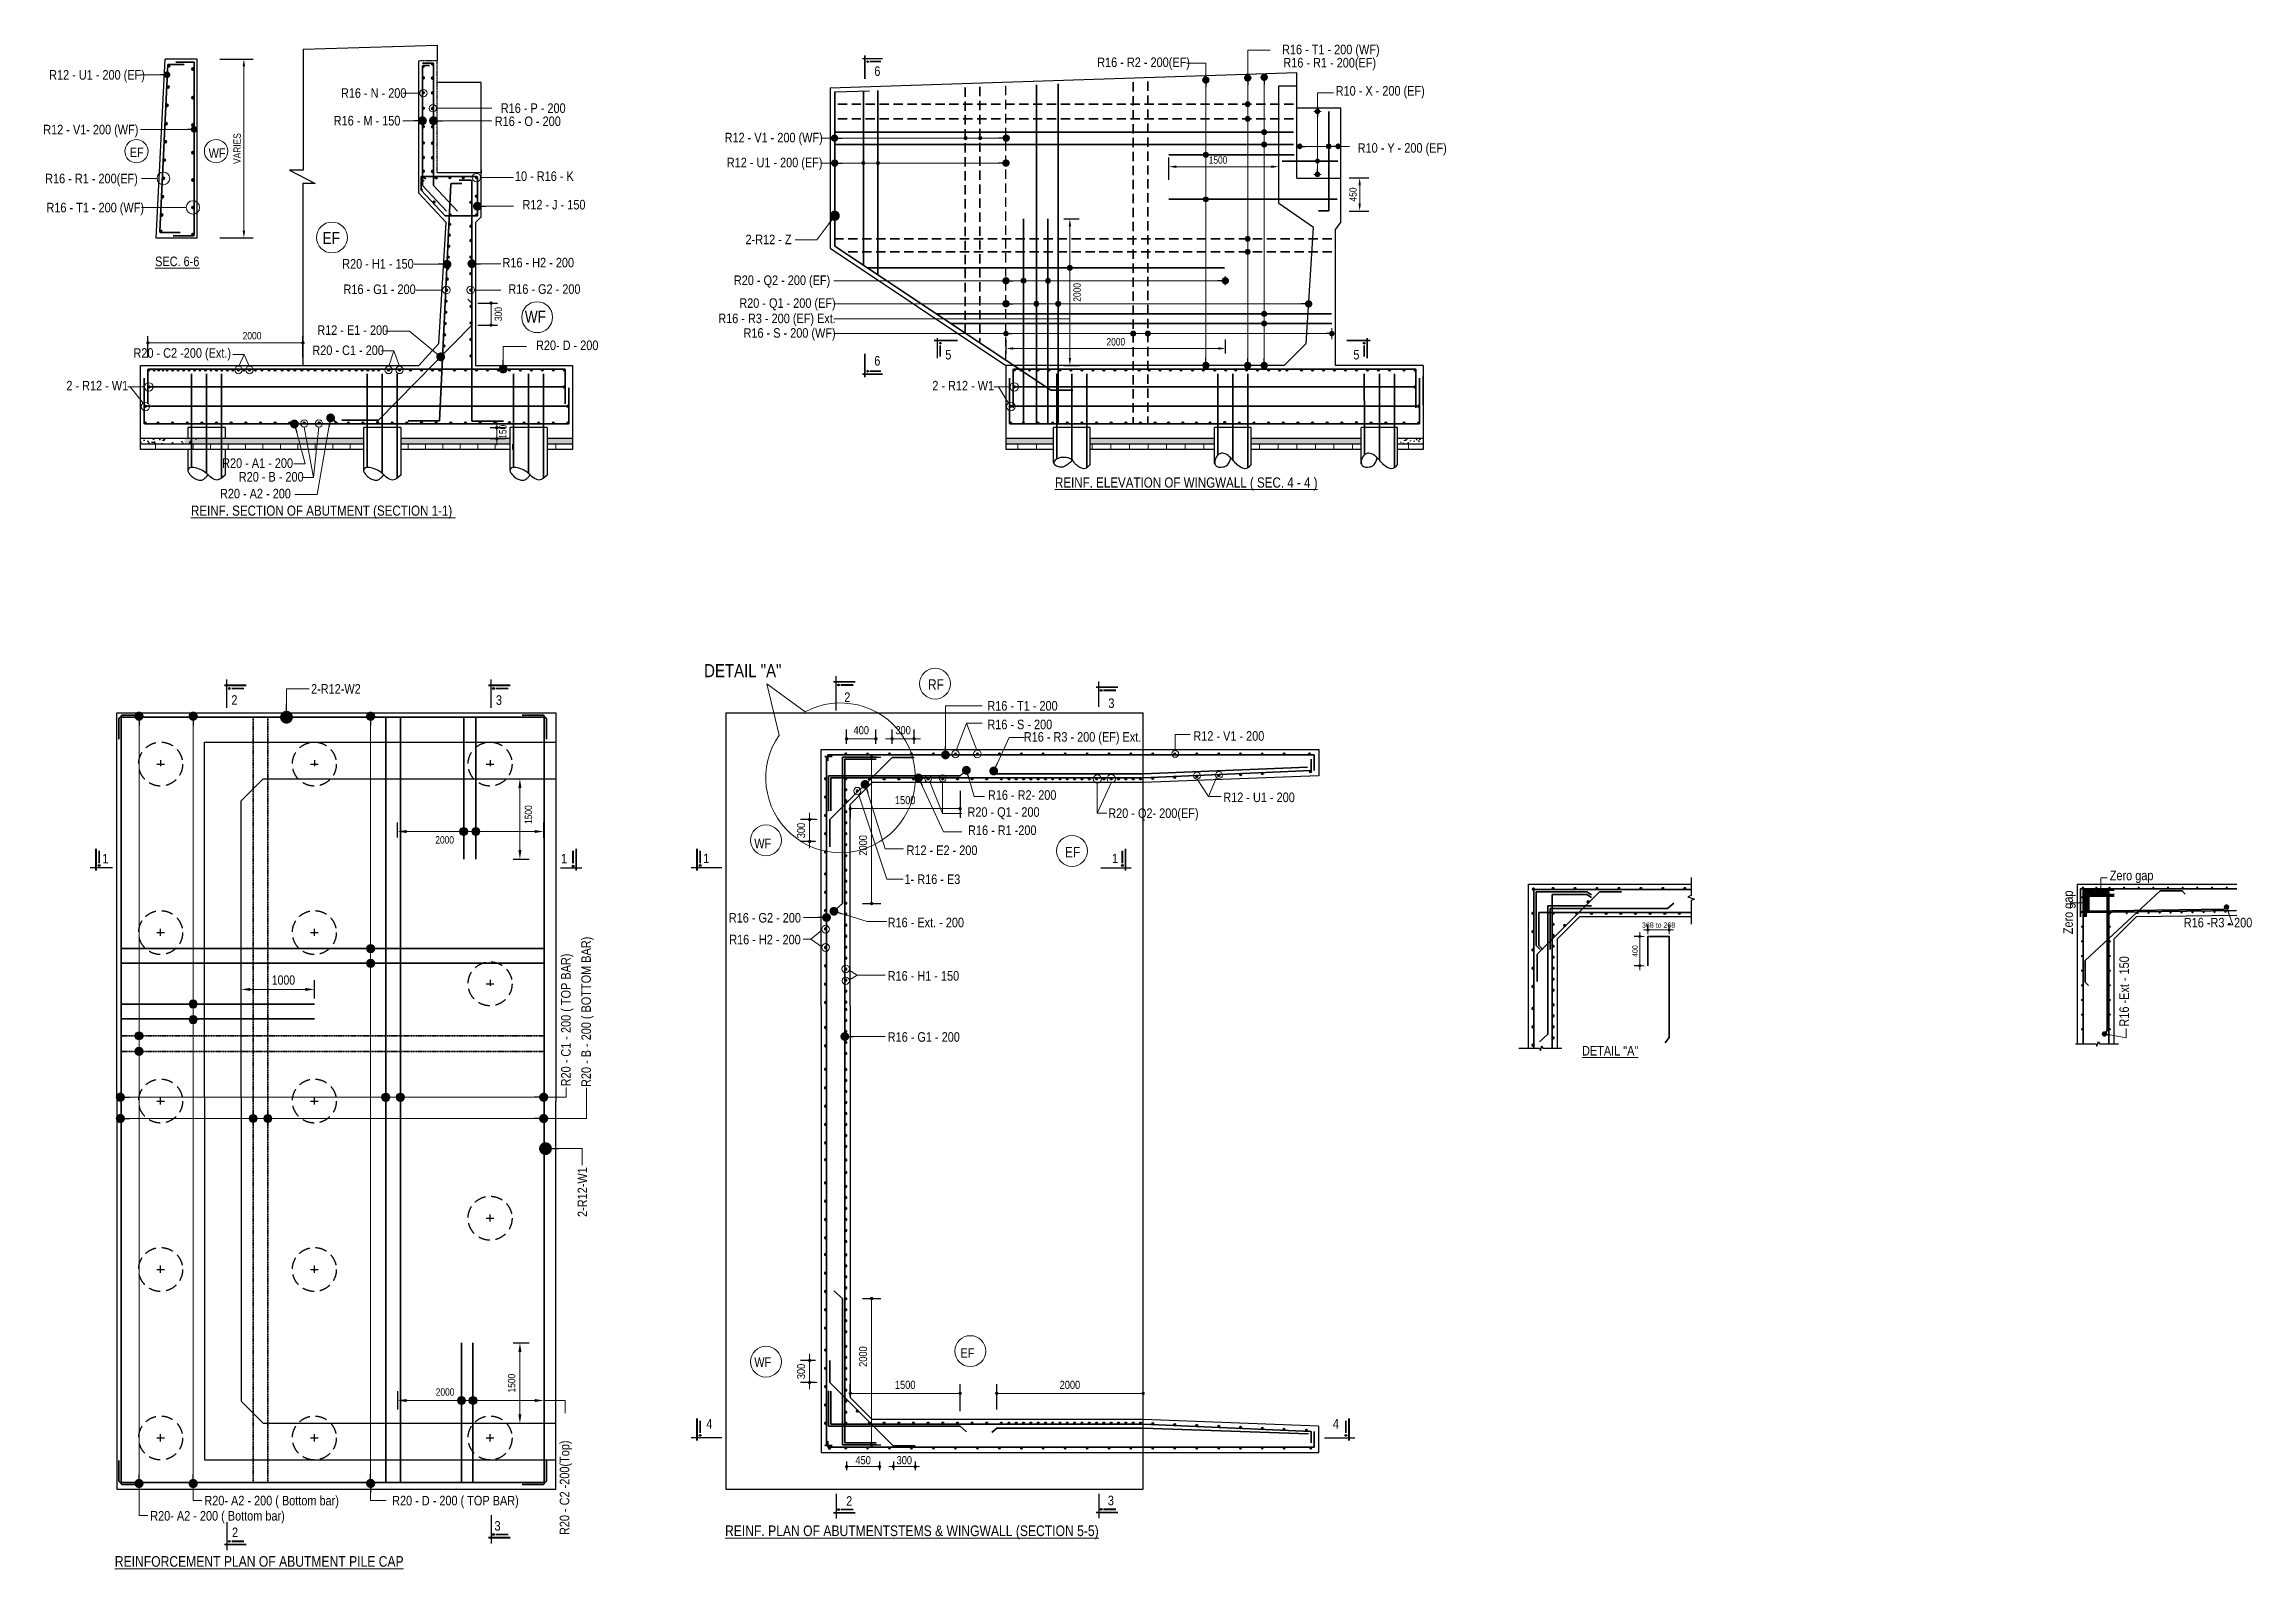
# Model space of a CAD drawing. Header units: millimetres. Extents: x -44822 to 222670, y -173707 to 25116.
# Drawn here: x 192513 to 222670, y 1879 to 22694 of the extents above; entities that cross this region are included whole.
import ezdxf

# ---------------------------------------------------------------- set-up
doc = ezdxf.new("R2010")
doc.units = ezdxf.units.MM
doc.header["$LTSCALE"] = 5
doc.header["$PDMODE"] = 2
doc.linetypes.add('DASHEDX2', pattern=[38.1, 25.4, -12.7])
doc.linetypes.add('HIDDEN', pattern=[9.525, 6.35, -3.175])
for name, color, linetype in [('Abutment W Line', 200, 'Continuous'), ('Extra Line', 70, 'Continuous'), ('Hatching', 35, 'Continuous'), ('Pile', 11, 'Continuous')]:
    doc.layers.add(name, color=color, linetype=linetype)
for name, color, linetype, lineweight in [('Ber', 12, 'Continuous', 35), ('Ber Top', 12, 'Continuous', 35), ('Dimision', 4, 'Continuous', 13), ('hatch', 7, 'Continuous', 0), ('Rod', 12, 'Continuous', 35), ('Rod -2', 5, 'Continuous', 35), ('Text', 7, 'Continuous', 0)]:
    doc.layers.add(name, color=color, linetype=linetype, lineweight=lineweight)
doc.styles.get("Standard").update_dxf_attribs({"font": 'ARIALN.TTF'})
doc.dimstyles.new('ISO-25', dxfattribs={"dimtxt": 75, "dimasz": 45, "dimexe": 125, "dimexo": 75.625, "dimgap": 60, "dimtad": 1, "dimdec": 0, "dimtxsty": 'Standard', "dimblk": 'DOT', "dimcen": 52.5, "dimclrd": 256, "dimclre": 256, "dimclrt": 256, "dimadec": 0, "dimazin": 0, "dimtfac": 1, "dimtdec": 0, "dimtix": 1, "dimtmove": 0, "dimatfit": 3, "dimldrblk": 'DOT', "dimfxl": 1, "dimlwd": -1, "dimarcsym": 0})
doc.dimstyles.new('ISO-75', dxfattribs={"dimtxt": 75, "dimasz": 1, "dimexe": 75, "dimexo": 75, "dimgap": 60, "dimtad": 1, "dimdec": 0, "dimtxsty": 'Standard', "dimblk": 'D_TIC', "dimcen": 52.5, "dimclrd": 256, "dimclre": 256, "dimclrt": 256, "dimadec": 0, "dimazin": 0, "dimtfac": 1, "dimtdec": 0, "dimtix": 1, "dimtmove": 0, "dimatfit": 3, "dimldrblk": 'DOT', "dimfxl": 75, "dimfxlon": 1, "dimlwd": -1, "dimarcsym": 0})
pattern_1 = [(50, (207464.49, 18541.18), (182.1847, -15.939), [19.05, -209.55]), (355, (207464.49, 18541.18), (-35.243, 191.057), [15.24, -167.64]), (100.451, (207479.67, 18539.86), (146.9425, 175.117), [16.19, -178.09]), (46.184, (207464.49, 18591.98), (271.079, -42.042), [28.575, -314.325]), (96.6356, (207487.08, 18588.48), (237.404, 247.426), [24.285, -267.135]), (351.184, (207464.5, 18591.98), (237.405, 247.425), [22.86, -251.46]), (21, (207489.89, 18579.28), (151.615, -102.2655), [19.05, -209.55]), (326, (207489.89, 18579.28), (61.802, 184.188), [15.24, -167.64]), (71.4514, (207502.52, 18570.76), (213.4165, 81.923), [16.19, -178.09]), (37.5, (207464.487, 18541.185), (3.0886, 84.555), [0, -165.608, 0, -170.18, 0, -168.275]), (7.5, (207464.49, 18541.185), (66.8197, 100.1806), [0, -97.028, 0, -161.798, 0, -64.135]), (327.5, (207407.845, 18541.185), (135.5906, -5.7287), [0, -63.5, 0, -198.12, 0, -262.89]), (317.5, (207382.44, 18541.18), (148.1292, 25.4265), [0, -82.55, 0, -131.572, 0, -186.69])]

msp = doc.modelspace()

# ---------------------------------------------------------------- texts
at = {"layer": 'Text'}
for s, height, p in [(' R16 - T1 - 200 (WF)', 130, (209381.1, 22556.9)), (' R12 - U1 - 200 (EF)', 130, (192540.3, 22210.2)), ('6', 130, (203852.7, 22261.3)), (' R16 - R2 - 200(EF)', 130, (206856.5, 22381.9)), ('R16 - R1 - 200(EF)', 130, (209440.7, 22376.1)), (' R16 - N - 200', 130, (196526.5, 21961.6)), ('R10 - X - 200 (EF)', 130, (210155.3, 21992.1)), ('R16 - M - 150', 130, (196469.1, 21584.5)), (' R16 - P - 200', 130, (198709.6, 21755.9)), ('R12 - V1- 200 (WF)', 130, (192501.2, 21463)), ('R16 - O - 200', 130, (198668.5, 21576.3)), (' R12 - V1 - 200 (WF)', 130, (201767, 21353.7)), ('EF', 130, (193682.1, 21151.3)), ('WF', 130, (194759.8, 21142.2)), (' R12 - U1 - 200 (EF)', 130, (201796.7, 21013.3)), (' R10 - Y - 200 (EF)', 130, (210414.1, 21212.2)), ('R16 - R1 - 200(EF)', 130, (192527.1, 20794.4)), ('10 - R16 - K', 130, (198944.7, 20826.3)), (' R16 - T1 - 200 (WF)', 130, (192503.8, 20397.9)), (' R12 - J - 150', 130, (199005.7, 20437.8)), ('EF', 162.5, (196316.9, 19966.2)), ('2-R12 - Z', 130, (202094, 19963.4)), ('%%USEC. 6-6', 130, (194029.2, 19663.8)), (' R20 - H1 - 150', 130, (196543.3, 19630.4)), ('R16 - H2 - 200', 130, (198774.5, 19646.8)), (' R16 - G1 - 200', 130, (196561.7, 19282.9)), (' R16 - G2 - 200', 130, (198813.1, 19285.5)), ('R20 - Q2 - 200 (EF)', 130, (201934.9, 19406.1)), ('WF', 162.5, (199079.1, 18892.8)), (' R16 - R3 - 200 (EF) Ext.', 130, (201680.5, 18885)), (' R20 - Q1 - 200 (EF)', 130, (201967.4, 19094.2)), (' R12 - E1 - 200', 130, (196202.8, 18725.2)), (' R16 - S - 200 (WF)', 130, (202025.6, 18686.5)), ('R20 - C2 -200 (Ext.)', 130, (193733.9, 18412.7)), (' R20 - C1 - 200', 130, (196135.8, 18450)), (' R20- D - 200', 130, (199190.8, 18517.7)), ('6', 130, (203852.7, 18307)), ('5', 130, (204822.7, 18389.8)), ('5', 130, (210396.7, 18389.8)), ('2 - R12 - W1', 130, (192817.1, 17966.7)), ('2 - R12 - W1', 130, (204645.1, 17966.7)), ('R20 - A1 - 200 ', 130, (194944.6, 16909.2)), ('R20 - A2 - 200 ', 130, (194915.4, 16493.1)), (' R20 - B - 200', 130, (195130.9, 16722.6)), ('%%UREINF. ELEVATION OF WINGWALL ( SEC. 4 - 4 )', 138.125, (206320.3, 16640.3)), ('%%UREINF. SECTION OF ABUTMENT (SECTION 1-1) ', 138.125, (194519.2, 16256.4)), ('DETAIL "A"', 178.75, (201528.2, 14051.4)), ('2-R12-W2', 130, (196159.1, 13827.1)), ('RF', 143, (204585.4, 13879.4)), ('2', 130, (195070.7, 13674.8)), ('3', 130, (198684.6, 13674.8)), ('2', 130, (203443.2, 13713.8)), (' R16 - T1 - 200', 130, (205355.8, 13596.2)), ('3', 130, (207050.1, 13632.4)), (' R16 - S - 200', 130, (205356.1, 13341.6)), ('R16 - R3 - 200 (EF) Ext.', 130, (205895.2, 13171.4)), ('R12 - V1 - 200', 130, (208211.5, 13184.1)), (' R16 - R2- 200', 130, (205363.8, 12377.9)), ('R12 - U1 - 200', 130, (208620.1, 12346.5)), (' R20 - Q1 - 200', 130, (205084.3, 12145.6)), (' R20 - Q2- 200(EF)', 130, (207007.5, 12130.1)), ('WF', 130, (202213.5, 11715.8)), (' R16 - R1 -200', 130, (205092, 11897.3)), ('1', 130, (193308.9, 11509.8)), ('1', 130, (199574, 11510)), ('1', 130, (201516.9, 11513.1)), ('R12 - E2 - 200', 130, (204293.7, 11624.1)), ('EF', 143, (206456, 11591.6)), ('1', 130, (207100.8, 11513.1)), ('1- R16 - E3', 130, (204266.1, 11228.4)), ('Zero gap ', 130, (220729.2, 11279.6)), ('R16 - G2 - 200', 130, (201865.8, 10702.2)), ('R16 - Ext. - 200', 130, (204035.4, 10637.8)), ('R16 -R3 - 200', 130, (221740.2, 10636.1)), ('R16 - H2 - 200', 130, (201871.4, 10404.9)), ('R16 - H1 - 150', 130, (204035.4, 9908.9)), ('R16 - G1 - 200', 130, (204036.5, 9074.7)), ('%%UDETAIL "A"', 130, (213520.5, 8886.5)), ('EF', 130, (205028.8, 4759.3)), ('WF', 130, (202213.5, 4635.1)), ('4', 130, (201558.1, 3792.5)), ('4', 130, (210116.2, 3792.5)), ('R20- A2 - 200 ( Bottom bar)', 130, (194702.2, 2744.9)), (' R20 - D - 200 ( TOP BAR)', 130, (197225.1, 2744.8)), ('2', 130, (203468.1, 2739.2)), ('3', 130, (207042.6, 2746.3)), ('R20- A2 - 200 ( Bottom bar)', 130, (193962.7, 2537.3)), ('2', 130, (195080.2, 2311.4)), ('3', 130, (198665.2, 2400.2)), ('%%UREINF. PLAN OF ABUTMENTSTEMS & WINGWALL (SECTION 5-5)', 144.5, (201814.2, 2325.8)), ('%%UREINFORCEMENT PLAN OF ABUTMENT PILE CAP', 144.5, (193478.7, 1907.5))]:
    msp.add_text(s, height=height, dxfattribs=at).set_placement(p)
for s, p in [('Zero gap ', (220224.3, 10542.9)), (' R20 - C1 - 200 ( TOP BAR)', (199704.8, 8424.3)), (' R20 - B - 200 ( BOTTOM BAR)', (199981.2, 8415.2)), ('R16 -Ext - 150', (220990.2, 9282)), ('2-R12-W1', (199930.5, 6682.7)), ('R20 - C2 -200(Top)', (199686.6, 2339.8))]:
    msp.add_text(s, height=130, rotation=90, dxfattribs=at).set_placement(p)

# ---------------------------------------------------------------- blocks, each defined once
blk = doc.blocks.new('_Dot')
at = {"color": 0, "linetype": 'ByBlock', "lineweight": -2}
blk.add_line((-0.5, 0), (-1, 0), dxfattribs=at)
at = {"color": 0, "linetype": 'ByBlock', "const_width": 0.5}
blk.add_lwpolyline([(-0.25, 0, 1), (0.25, 0, 1)], format="xyb", close=True, dxfattribs=at)
blk = doc.blocks.new('rod')
at = {"layer": 'Rod', "ltscale": 10, "const_width": 15}
blk.add_lwpolyline([(-7.5, 0, 1), (7.5, 0, 1)], format="xyb", close=True, dxfattribs=at)
blk = doc.blocks.new('D_TIC')
at = {"layer": 'Dimision', "ltscale": 5}
for p, q in [((-60, 0), (60, 0)), ((0, 60), (0, -60))]:
    blk.add_line(p, q, dxfattribs=at)
at = {"layer": 'Dimision', "ltscale": 5, "const_width": 20}
blk.add_lwpolyline([(-10, 0, 1), (10, 0, 1)], format="xyb", close=True, dxfattribs=at)
blk = doc.blocks.new('*D238')
at = {"layer": 'Defpoints', "color": 0, "lineweight": 50, "ltscale": 5, "transparency": 16777216}
for p in [(214711, 10601), (214421, 10512), (214711, 10512)]:
    blk.add_point(p, dxfattribs=at)
at = {"layer": 'Dimision', "ltscale": 5, "transparency": 16777216}
for p, q in [((214420, 10601), (214419, 10601)), ((214421, 10601), (214711, 10601)), ((214712, 10601), (214713, 10601))]:
    blk.add_line(p, q, dxfattribs=at)
at = {"layer": 'Dimision', "lineweight": -2, "ltscale": 5, "transparency": 16777216}
for p, q in [((214421, 10587), (214421, 10676)), ((214711, 10587), (214711, 10676))]:
    blk.add_line(p, q, dxfattribs=at)
at = {"layer": 'Dimision', "ltscale": 5, "transparency": 16777216}
blk.add_blockref('D_TIC', (214421, 10601), dxfattribs=at)
at = {"layer": 'Dimision', "ltscale": 5, "transparency": 16777216, "rotation": 180}
blk.add_blockref('D_TIC', (214711, 10601), dxfattribs=at)
at = {"layer": 'Dimision', "ltscale": 5, "transparency": 16777216, "insert": (214566, 10667), "char_height": 70, "attachment_point": 5}
blk.add_mtext('368 to 268', dxfattribs=at)
blk = doc.blocks.new('*D208')
at = {"layer": 'Defpoints', "color": 0, "lineweight": 50, "ltscale": 5, "transparency": 16777216}
for p in [(214401, 10512), (214309, 10112), (214401, 10112)]:
    blk.add_point(p, dxfattribs=at)
at = {"layer": 'Dimision', "lineweight": -2, "ltscale": 5, "transparency": 16777216}
for p, q in [((214326, 10512), (214234, 10512)), ((214326, 10112), (214234, 10112))]:
    blk.add_line(p, q, dxfattribs=at)
at = {"layer": 'Dimision', "ltscale": 5, "transparency": 16777216}
blk.add_line((214309, 10511), (214309, 10113), dxfattribs=at)
for p, rotation in [((214309, 10512), 90), ((214309, 10112), 270)]:
    blk.add_blockref('D_TIC', p, dxfattribs=dict(at, rotation=rotation))
at = {"layer": 'Dimision', "ltscale": 5, "transparency": 16777216, "insert": (214244, 10312), "char_height": 70, "attachment_point": 5, "rotation": 90}
blk.add_mtext('400', dxfattribs=at)
blk = doc.blocks.new('*D209')
at = {"layer": 'Defpoints', "color": 0, "lineweight": 50, "transparency": 16777216}
for p in [(197338, 4378), (199338, 4385), (197338, 4177)]:
    blk.add_point(p, dxfattribs=at)
at = {"layer": 'Text', "lineweight": -2, "transparency": 16777216}
for p, q in [((197338, 4302), (197338, 4052)), ((199338, 4309), (199338, 4052))]:
    blk.add_line(p, q, dxfattribs=at)
at = {"layer": 'Text', "transparency": 16777216}
blk.add_line((199213, 4177), (197463, 4177), dxfattribs=at)
at = {"layer": 'Text', "lineweight": 50, "transparency": 16777216}
for points in [[(197463, 4197), (197463, 4156), (197338, 4177)], [(199213, 4197), (199213, 4156), (199338, 4177)]]:
    blk.add_solid(points, dxfattribs=at)
at = {"layer": 'Text', "transparency": 16777216, "insert": (197990, 4292), "char_height": 100, "attachment_point": 5}
blk.add_mtext('2000', dxfattribs=at)
blk = doc.blocks.new('*D210')
at = {"layer": 'Defpoints', "color": 0, "lineweight": 50, "transparency": 16777216}
for p in [(198844, 4963), (198828, 3865), (199012, 3865)]:
    blk.add_point(p, dxfattribs=at)
at = {"layer": 'Text', "lineweight": -2, "transparency": 16777216}
for p, q in [((198919, 4963), (199137, 4963)), ((198903, 3865), (199137, 3865))]:
    blk.add_line(p, q, dxfattribs=at)
at = {"layer": 'Text', "transparency": 16777216}
blk.add_line((199012, 4838), (199012, 3990), dxfattribs=at)
at = {"layer": 'Text', "lineweight": 50, "transparency": 16777216}
for points in [[(198991, 4838), (199033, 4838), (199012, 4963)], [(198991, 3990), (199033, 3990), (199012, 3865)]]:
    blk.add_solid(points, dxfattribs=at)
at = {"layer": 'Text', "transparency": 16777216, "insert": (198899, 4414), "char_height": 100, "attachment_point": 5, "rotation": 90}
blk.add_mtext('1500', dxfattribs=at)
blk = doc.blocks.new('*D211')
at = {"layer": 'Defpoints', "color": 0, "lineweight": 50, "ltscale": 5, "transparency": 16777216}
for p in [(198697, 17458), (198831, 17458), (198831, 17308)]:
    blk.add_point(p, dxfattribs=at)
at = {"layer": 'Dimision', "ltscale": 5, "transparency": 16777216}
for p, q in [((198697, 17503), (198697, 17548)), ((198697, 17308), (198697, 17458)), ((198697, 17263), (198697, 17218))]:
    blk.add_line(p, q, dxfattribs=at)
at = {"layer": 'Dimision', "lineweight": -2, "ltscale": 5, "transparency": 16777216}
for p, q in [((198811, 17458), (198607, 17458)), ((198811, 17308), (198607, 17308))]:
    blk.add_line(p, q, dxfattribs=at)
at = {"layer": 'Dimision', "ltscale": 5, "transparency": 16777216, "xscale": 45, "yscale": 45, "zscale": 45}
for p, rotation in [((198697, 17458), 270), ((198697, 17308), 90)]:
    blk.add_blockref('_Dot', p, dxfattribs=dict(at, rotation=rotation))
at = {"layer": 'Dimision', "ltscale": 5, "transparency": 16777216, "insert": (198779, 17402), "char_height": 100, "attachment_point": 5, "rotation": 90}
blk.add_mtext('150', dxfattribs=at)
blk = doc.blocks.new('*D212')
at = {"layer": 'Defpoints', "color": 0, "lineweight": 50, "ltscale": 5, "transparency": 16777216}
for p in [(198419, 19159), (198618, 19159), (198419, 18859)]:
    blk.add_point(p, dxfattribs=at)
at = {"layer": 'Dimision', "lineweight": -2, "ltscale": 5, "transparency": 16777216}
for p, q in [((198439, 19159), (198708, 19159)), ((198439, 18859), (198708, 18859))]:
    blk.add_line(p, q, dxfattribs=at)
at = {"layer": 'Dimision', "ltscale": 5, "transparency": 16777216}
blk.add_line((198618, 18904), (198618, 19114), dxfattribs=at)
at = {"layer": 'Dimision', "ltscale": 5, "transparency": 16777216, "xscale": 45, "yscale": 45, "zscale": 45}
for p, rotation in [((198618, 19159), 90), ((198618, 18859), 270)]:
    blk.add_blockref('_Dot', p, dxfattribs=dict(at, rotation=rotation))
at = {"layer": 'Dimision', "ltscale": 5, "transparency": 16777216, "insert": (198718, 19009), "char_height": 100, "attachment_point": 5, "rotation": 90}
blk.add_mtext('300', dxfattribs=at)
blk = doc.blocks.new('*D215')
at = {"layer": 'Defpoints', "color": 0, "lineweight": 50, "ltscale": 5, "transparency": 16777216}
for p in [(196048, 18617), (193931, 18247), (196048, 18307)]:
    blk.add_point(p, dxfattribs=at)
at = {"layer": 'Dimision', "lineweight": -2, "ltscale": 5, "transparency": 16777216}
for p, q in [((193931, 18417), (193931, 18707)), ((196048, 18417), (196048, 18707))]:
    blk.add_line(p, q, dxfattribs=at)
at = {"layer": 'Dimision', "ltscale": 5, "transparency": 16777216}
for p, q in [((193976, 18617), (195140, 18617)), ((196003, 18617), (195566, 18617))]:
    blk.add_line(p, q, dxfattribs=at)
at = {"layer": 'Dimision', "ltscale": 5, "transparency": 16777216, "xscale": 45, "yscale": 45, "zscale": 45, "rotation": 180}
blk.add_blockref('_Dot', (193931, 18617), dxfattribs=at)
at = {"layer": 'Dimision', "ltscale": 5, "transparency": 16777216, "xscale": 45, "yscale": 45, "zscale": 45}
blk.add_blockref('_Dot', (196048, 18617), dxfattribs=at)
at = {"layer": 'Dimision', "ltscale": 5, "transparency": 16777216, "insert": (195353, 18713), "char_height": 100, "attachment_point": 5}
blk.add_mtext('2000', dxfattribs=at)
blk = doc.blocks.new('*D213')
at = {"layer": 'Defpoints', "color": 0, "lineweight": 50, "transparency": 16777216}
for p in [(203475, 13065), (203875, 13211), (203875, 13065)]:
    blk.add_point(p, dxfattribs=at)
at = {"layer": 'Dimision', "lineweight": -2, "transparency": 16777216}
for p, q in [((203475, 13141), (203475, 13336)), ((203875, 13141), (203875, 13336))]:
    blk.add_line(p, q, dxfattribs=at)
at = {"layer": 'Dimision', "transparency": 16777216}
blk.add_line((203520, 13211), (203830, 13211), dxfattribs=at)
at = {"layer": 'Dimision', "transparency": 16777216, "xscale": 45, "yscale": 45, "zscale": 45, "rotation": 180}
blk.add_blockref('_Dot', (203475, 13211), dxfattribs=at)
at = {"layer": 'Dimision', "transparency": 16777216, "xscale": 45, "yscale": 45, "zscale": 45}
blk.add_blockref('_Dot', (203875, 13211), dxfattribs=at)
at = {"layer": 'Dimision', "transparency": 16777216, "insert": (203675, 13327), "char_height": 110, "attachment_point": 5}
blk.add_mtext('400', dxfattribs=at)
blk = doc.blocks.new('*D214')
at = {"layer": 'Defpoints', "color": 0, "lineweight": 50, "transparency": 16777216}
for p in [(204096, 13065), (204396, 13211), (204396, 13065)]:
    blk.add_point(p, dxfattribs=at)
at = {"layer": 'Dimision', "lineweight": -2, "transparency": 16777216}
for p, q in [((204096, 13141), (204096, 13336)), ((204396, 13141), (204396, 13336))]:
    blk.add_line(p, q, dxfattribs=at)
at = {"layer": 'Dimision', "transparency": 16777216}
for p, q in [((204051, 13211), (204006, 13211)), ((204096, 13211), (204396, 13211)), ((204441, 13211), (204486, 13211))]:
    blk.add_line(p, q, dxfattribs=at)
at = {"layer": 'Dimision', "transparency": 16777216, "xscale": 45, "yscale": 45, "zscale": 45}
blk.add_blockref('_Dot', (204096, 13211), dxfattribs=at)
at = {"layer": 'Dimision', "transparency": 16777216, "xscale": 45, "yscale": 45, "zscale": 45, "rotation": 180}
blk.add_blockref('_Dot', (204396, 13211), dxfattribs=at)
at = {"layer": 'Dimision', "transparency": 16777216, "insert": (204246, 13327), "char_height": 110, "attachment_point": 5}
blk.add_mtext('300', dxfattribs=at)
blk = doc.blocks.new('*D239')
at = {"layer": 'Defpoints', "color": 0, "lineweight": 50, "transparency": 16777216}
for p in [(203125, 12108), (202969, 11808), (203125, 11808)]:
    blk.add_point(p, dxfattribs=at)
at = {"layer": 'Dimision', "lineweight": -2, "transparency": 16777216}
for p, q in [((203049, 12108), (202844, 12108)), ((203049, 11808), (202844, 11808))]:
    blk.add_line(p, q, dxfattribs=at)
at = {"layer": 'Dimision', "transparency": 16777216}
for p, q in [((202969, 12153), (202969, 12198)), ((202969, 12108), (202969, 11808)), ((202969, 11763), (202969, 11718))]:
    blk.add_line(p, q, dxfattribs=at)
at = {"layer": 'Dimision', "transparency": 16777216, "xscale": 45, "yscale": 45, "zscale": 45}
for p, rotation in [((202969, 12108), 270), ((202969, 11808), 90)]:
    blk.add_blockref('_Dot', p, dxfattribs=dict(at, rotation=rotation))
at = {"layer": 'Dimision', "transparency": 16777216, "insert": (202853, 11958), "char_height": 110, "attachment_point": 5, "rotation": 90}
blk.add_mtext('300', dxfattribs=at)
blk = doc.blocks.new('*D216')
at = {"layer": 'Defpoints', "color": 0, "lineweight": 50, "transparency": 16777216}
for p in [(203525, 12370), (205025, 12574), (205025, 12257)]:
    blk.add_point(p, dxfattribs=at)
at = {"layer": 'Dimision', "lineweight": -2, "transparency": 16777216}
for p, q in [((205025, 12499), (205025, 12132)), ((203525, 12294), (203525, 12132))]:
    blk.add_line(p, q, dxfattribs=at)
at = {"layer": 'Dimision', "transparency": 16777216}
blk.add_line((203570, 12257), (204980, 12257), dxfattribs=at)
at = {"layer": 'Dimision', "transparency": 16777216, "xscale": 45, "yscale": 45, "zscale": 45, "rotation": 180}
blk.add_blockref('_Dot', (203525, 12257), dxfattribs=at)
at = {"layer": 'Dimision', "transparency": 16777216, "xscale": 45, "yscale": 45, "zscale": 45}
blk.add_blockref('_Dot', (205025, 12257), dxfattribs=at)
at = {"layer": 'Dimision', "transparency": 16777216, "insert": (204275, 12373), "char_height": 110, "attachment_point": 5}
blk.add_mtext('1500', dxfattribs=at)
blk = doc.blocks.new('*D217')
at = {"layer": 'Defpoints', "color": 0, "lineweight": 50, "transparency": 16777216}
for p in [(203417, 12961), (203614, 10961), (203816, 10961)]:
    blk.add_point(p, dxfattribs=at)
at = {"layer": 'Dimision', "lineweight": -2, "transparency": 16777216}
for p, q in [((203493, 12961), (203941, 12961)), ((203690, 10961), (203941, 10961))]:
    blk.add_line(p, q, dxfattribs=at)
at = {"layer": 'Dimision', "transparency": 16777216}
blk.add_line((203816, 12916), (203816, 11006), dxfattribs=at)
at = {"layer": 'Dimision', "transparency": 16777216, "xscale": 45, "yscale": 45, "zscale": 45}
for p, rotation in [((203816, 12961), 90), ((203816, 10961), 270)]:
    blk.add_blockref('_Dot', p, dxfattribs=dict(at, rotation=rotation))
at = {"layer": 'Dimision', "transparency": 16777216, "insert": (203700, 11755), "char_height": 110, "attachment_point": 5, "rotation": 90}
blk.add_mtext('2000', dxfattribs=at)
blk = doc.blocks.new('*D219')
at = {"layer": 'Defpoints', "color": 0, "lineweight": 50, "transparency": 16777216}
for p in [(205652, 18539), (205652, 18395), (208652, 18395)]:
    blk.add_point(p, dxfattribs=at)
at = {"layer": 'Dimision', "lineweight": -2, "transparency": 16777216}
for p, q in [((205652, 18471), (205652, 18664)), ((208652, 18471), (208652, 18664))]:
    blk.add_line(p, q, dxfattribs=at)
at = {"layer": 'Dimision', "transparency": 16777216}
blk.add_line((208552, 18539), (205752, 18539), dxfattribs=at)
at = {"layer": 'Dimision', "lineweight": 50, "transparency": 16777216}
for points in [[(205752, 18556), (205752, 18523), (205652, 18539)], [(208552, 18556), (208552, 18523), (208652, 18539)]]:
    blk.add_solid(points, dxfattribs=at)
at = {"layer": 'Dimision', "transparency": 16777216, "insert": (207152, 18630), "char_height": 100, "attachment_point": 5}
blk.add_mtext('2000', dxfattribs=at)
blk = doc.blocks.new('*D220')
at = {"layer": 'Defpoints', "color": 0, "lineweight": 50, "transparency": 16777216}
for p in [(206365, 20308), (206365, 18308), (206524, 18308)]:
    blk.add_point(p, dxfattribs=at)
at = {"layer": 'Dimision', "lineweight": -2, "transparency": 16777216}
for p, q in [((206440, 20308), (206649, 20308)), ((206440, 18308), (206649, 18308))]:
    blk.add_line(p, q, dxfattribs=at)
at = {"layer": 'Dimision', "transparency": 16777216}
blk.add_line((206524, 20208), (206524, 18408), dxfattribs=at)
at = {"layer": 'Dimision', "lineweight": 50, "transparency": 16777216}
for points in [[(206508, 20208), (206541, 20208), (206524, 20308)], [(206508, 18408), (206541, 18408), (206524, 18308)]]:
    blk.add_solid(points, dxfattribs=at)
at = {"layer": 'Dimision', "transparency": 16777216, "insert": (206623, 19305), "char_height": 100, "attachment_point": 5, "rotation": 90}
blk.add_mtext('2000', dxfattribs=at)
blk = doc.blocks.new('*D221')
at = {"layer": 'Defpoints', "color": 0, "lineweight": 50, "transparency": 16777216}
for p in [(207877, 21021), (209377, 20976), (207877, 20766)]:
    blk.add_point(p, dxfattribs=at)
at = {"layer": 'Dimision', "lineweight": -2, "transparency": 16777216}
for p, q in [((207877, 20842), (207877, 21146)), ((209377, 21051), (209377, 21146))]:
    blk.add_line(p, q, dxfattribs=at)
at = {"layer": 'Dimision', "transparency": 16777216}
blk.add_line((209277, 21021), (207977, 21021), dxfattribs=at)
at = {"layer": 'Dimision', "lineweight": 50, "transparency": 16777216}
for points in [[(207977, 21038), (207977, 21004), (207877, 21021)], [(209277, 21038), (209277, 21004), (209377, 21021)]]:
    blk.add_solid(points, dxfattribs=at)
at = {"layer": 'Dimision', "transparency": 16777216, "insert": (208548, 21112), "char_height": 100, "attachment_point": 5}
blk.add_mtext('1500', dxfattribs=at)
blk = doc.blocks.new('*D229')
at = {"layer": 'Defpoints', "color": 0, "lineweight": 50, "transparency": 16777216}
for p in [(197338, 11945), (197338, 11790), (199338, 11784)]:
    blk.add_point(p, dxfattribs=at)
at = {"layer": 'Text', "lineweight": -2, "transparency": 16777216}
for p, q in [((197338, 11865), (197338, 12070)), ((199338, 11860), (199338, 12070))]:
    blk.add_line(p, q, dxfattribs=at)
at = {"layer": 'Text', "transparency": 16777216}
blk.add_line((199213, 11945), (197463, 11945), dxfattribs=at)
at = {"layer": 'Text', "lineweight": 50, "transparency": 16777216}
for points in [[(197463, 11965), (197463, 11924), (197338, 11945)], [(199213, 11965), (199213, 11924), (199338, 11945)]]:
    blk.add_solid(points, dxfattribs=at)
at = {"layer": 'Text', "transparency": 16777216, "insert": (197984, 11830), "char_height": 100, "attachment_point": 5}
blk.add_mtext('2000', dxfattribs=at)
blk = doc.blocks.new('*D230')
at = {"layer": 'Defpoints', "color": 0, "lineweight": 50, "transparency": 16777216}
for p in [(198828, 12665), (199012, 12665), (198844, 11568)]:
    blk.add_point(p, dxfattribs=at)
at = {"layer": 'Text', "lineweight": -2, "transparency": 16777216}
for p, q in [((198903, 12665), (199137, 12665)), ((198919, 11568), (199137, 11568))]:
    blk.add_line(p, q, dxfattribs=at)
at = {"layer": 'Text', "transparency": 16777216}
blk.add_line((199012, 11693), (199012, 12540), dxfattribs=at)
at = {"layer": 'Text', "lineweight": 50, "transparency": 16777216}
for points in [[(198991, 12540), (199033, 12540), (199012, 12665)], [(198991, 11693), (199033, 11693), (199012, 11568)]]:
    blk.add_solid(points, dxfattribs=at)
at = {"layer": 'Text', "transparency": 16777216, "insert": (199129, 12175), "char_height": 100, "attachment_point": 5, "rotation": 90}
blk.add_mtext('1500', dxfattribs=at)
blk = doc.blocks.new('*D231')
at = {"layer": 'Defpoints', "color": 0, "lineweight": 50, "transparency": 16777216}
for p in [(203475, 3420), (203925, 3420), (203925, 3274)]:
    blk.add_point(p, dxfattribs=at)
at = {"layer": 'Dimision', "lineweight": -2, "transparency": 16777216}
for p, q in [((203475, 3344), (203475, 3224)), ((203925, 3344), (203925, 3224))]:
    blk.add_line(p, q, dxfattribs=at)
at = {"layer": 'Dimision', "transparency": 16777216}
blk.add_line((203520, 3274), (203880, 3274), dxfattribs=at)
at = {"layer": 'Dimision', "transparency": 16777216, "xscale": 45, "yscale": 45, "zscale": 45, "rotation": 180}
blk.add_blockref('_Dot', (203475, 3274), dxfattribs=at)
at = {"layer": 'Dimision', "transparency": 16777216, "xscale": 45, "yscale": 45, "zscale": 45}
blk.add_blockref('_Dot', (203925, 3274), dxfattribs=at)
at = {"layer": 'Dimision', "transparency": 16777216, "insert": (203700, 3361), "char_height": 110, "attachment_point": 5}
blk.add_mtext('450', dxfattribs=at)
blk = doc.blocks.new('*D232')
at = {"layer": 'Defpoints', "color": 0, "lineweight": 50, "transparency": 16777216}
for p in [(204113, 3420), (204413, 3420), (204413, 3274)]:
    blk.add_point(p, dxfattribs=at)
at = {"layer": 'Dimision', "lineweight": -2, "transparency": 16777216}
for p, q in [((204113, 3344), (204113, 3224)), ((204413, 3344), (204413, 3224))]:
    blk.add_line(p, q, dxfattribs=at)
at = {"layer": 'Dimision', "transparency": 16777216}
blk.add_line((204158, 3274), (204368, 3274), dxfattribs=at)
at = {"layer": 'Dimision', "transparency": 16777216, "xscale": 45, "yscale": 45, "zscale": 45, "rotation": 180}
blk.add_blockref('_Dot', (204113, 3274), dxfattribs=at)
at = {"layer": 'Dimision', "transparency": 16777216, "xscale": 45, "yscale": 45, "zscale": 45}
blk.add_blockref('_Dot', (204413, 3274), dxfattribs=at)
at = {"layer": 'Dimision', "transparency": 16777216, "insert": (204263, 3361), "char_height": 110, "attachment_point": 5}
blk.add_mtext('300', dxfattribs=at)
blk = doc.blocks.new('*D242')
at = {"layer": 'Defpoints', "color": 0, "lineweight": 50, "transparency": 16777216}
for p in [(202969, 4723), (203125, 4723), (203125, 4423)]:
    blk.add_point(p, dxfattribs=at)
at = {"layer": 'Dimision', "lineweight": -2, "transparency": 16777216}
for p, q in [((203049, 4723), (202844, 4723)), ((203049, 4423), (202844, 4423))]:
    blk.add_line(p, q, dxfattribs=at)
at = {"layer": 'Dimision', "transparency": 16777216}
for p, q in [((202969, 4768), (202969, 4813)), ((202969, 4423), (202969, 4723)), ((202969, 4378), (202969, 4333))]:
    blk.add_line(p, q, dxfattribs=at)
at = {"layer": 'Dimision', "transparency": 16777216, "xscale": 45, "yscale": 45, "zscale": 45}
for p, rotation in [((202969, 4723), 270), ((202969, 4423), 90)]:
    blk.add_blockref('_Dot', p, dxfattribs=dict(at, rotation=rotation))
at = {"layer": 'Dimision', "transparency": 16777216, "insert": (202853, 4573), "char_height": 110, "attachment_point": 5, "rotation": 90}
blk.add_mtext('300', dxfattribs=at)
blk = doc.blocks.new('*D234')
at = {"layer": 'Defpoints', "color": 0, "lineweight": 50, "transparency": 16777216}
for p in [(205025, 4274), (203525, 4161), (205025, 3957)]:
    blk.add_point(p, dxfattribs=at)
at = {"layer": 'Dimision', "lineweight": -2, "transparency": 16777216}
for p, q in [((203525, 4237), (203525, 4399)), ((205025, 4032), (205025, 4399))]:
    blk.add_line(p, q, dxfattribs=at)
at = {"layer": 'Dimision', "transparency": 16777216}
blk.add_line((203570, 4274), (204980, 4274), dxfattribs=at)
at = {"layer": 'Dimision', "transparency": 16777216, "xscale": 45, "yscale": 45, "zscale": 45, "rotation": 180}
blk.add_blockref('_Dot', (203525, 4274), dxfattribs=at)
at = {"layer": 'Dimision', "transparency": 16777216, "xscale": 45, "yscale": 45, "zscale": 45}
blk.add_blockref('_Dot', (205025, 4274), dxfattribs=at)
at = {"layer": 'Dimision', "transparency": 16777216, "insert": (204275, 4390), "char_height": 110, "attachment_point": 5}
blk.add_mtext('1500', dxfattribs=at)
blk = doc.blocks.new('*D235')
at = {"layer": 'Defpoints', "color": 0, "lineweight": 50, "transparency": 16777216}
for p in [(205525, 4274), (205525, 3976), (207525, 4006)]:
    blk.add_point(p, dxfattribs=at)
at = {"layer": 'Dimision', "lineweight": -2, "transparency": 16777216}
for p, q in [((205525, 4052), (205525, 4399)), ((207525, 4082), (207525, 4399))]:
    blk.add_line(p, q, dxfattribs=at)
at = {"layer": 'Dimision', "transparency": 16777216}
blk.add_line((207480, 4274), (205570, 4274), dxfattribs=at)
at = {"layer": 'Dimision', "transparency": 16777216, "xscale": 45, "yscale": 45, "zscale": 45, "rotation": 180}
blk.add_blockref('_Dot', (205525, 4274), dxfattribs=at)
at = {"layer": 'Dimision', "transparency": 16777216, "xscale": 45, "yscale": 45, "zscale": 45}
blk.add_blockref('_Dot', (207525, 4274), dxfattribs=at)
at = {"layer": 'Dimision', "transparency": 16777216, "insert": (206525, 4390), "char_height": 110, "attachment_point": 5}
blk.add_mtext('2000', dxfattribs=at)
blk = doc.blocks.new('*D236')
at = {"layer": 'Defpoints', "color": 0, "lineweight": 50, "transparency": 16777216}
for p in [(210264, 20867), (210264, 20416), (210483, 20416)]:
    blk.add_point(p, dxfattribs=at)
at = {"layer": 'Dimision', "lineweight": -2, "transparency": 16777216}
for p, q in [((210340, 20867), (210608, 20867)), ((210340, 20416), (210608, 20416))]:
    blk.add_line(p, q, dxfattribs=at)
at = {"layer": 'Dimision', "transparency": 16777216}
blk.add_line((210483, 20767), (210483, 20516), dxfattribs=at)
at = {"layer": 'Dimision', "lineweight": 50, "transparency": 16777216}
for points in [[(210466, 20767), (210499, 20767), (210483, 20867)], [(210466, 20516), (210499, 20516), (210483, 20416)]]:
    blk.add_solid(points, dxfattribs=at)
at = {"layer": 'Dimision', "transparency": 16777216, "insert": (210392, 20642), "char_height": 100, "attachment_point": 5, "rotation": 90}
blk.add_mtext('450', dxfattribs=at)
blk = doc.blocks.new('*D237')
at = {"layer": 'Defpoints', "color": 0, "lineweight": 50, "transparency": 16777216}
for p in [(194836, 22490), (194836, 20048), (195242, 20048)]:
    blk.add_point(p, dxfattribs=at)
at = {"layer": 'Dimision', "lineweight": -2, "transparency": 16777216}
for p, q in [((194912, 22490), (195367, 22490)), ((194912, 20048), (195367, 20048))]:
    blk.add_line(p, q, dxfattribs=at)
at = {"layer": 'Dimision', "transparency": 16777216}
blk.add_line((195242, 22390), (195242, 20148), dxfattribs=at)
at = {"layer": 'Dimision', "lineweight": 50, "transparency": 16777216}
for points in [[(195225, 22390), (195259, 22390), (195242, 22490)], [(195225, 20148), (195259, 20148), (195242, 20048)]]:
    blk.add_solid(points, dxfattribs=at)
at = {"layer": 'Dimision', "transparency": 16777216, "insert": (195150, 21269), "char_height": 100, "attachment_point": 5, "rotation": 90}
blk.add_mtext('VARIES ', dxfattribs=at)
blk = doc.blocks.new('*D246')
at = {"layer": 'Defpoints', "color": 0, "lineweight": 50, "transparency": 16777216}
for p in [(196205, 9789), (195205, 9589), (196205, 9589)]:
    blk.add_point(p, dxfattribs=at)
at = {"layer": 'Text', "lineweight": -2, "transparency": 16777216}
for p, q in [((195205, 9665), (195205, 9914)), ((196205, 9665), (196205, 9914))]:
    blk.add_line(p, q, dxfattribs=at)
at = {"layer": 'Text', "transparency": 16777216}
blk.add_line((195330, 9789), (196080, 9789), dxfattribs=at)
at = {"layer": 'Text', "lineweight": 50, "transparency": 16777216}
for points in [[(195330, 9810), (195330, 9768), (195205, 9789)], [(196080, 9810), (196080, 9768), (196205, 9789)]]:
    blk.add_solid(points, dxfattribs=at)
at = {"layer": 'Text', "transparency": 16777216, "insert": (195782, 9916), "char_height": 125, "attachment_point": 5}
blk.add_mtext('1000', dxfattribs=at)
blk = doc.blocks.new('*D295')
at = {"layer": 'Defpoints', "color": 0, "lineweight": 50, "transparency": 16777216}
for p in [(203614, 5569), (203816, 5569), (203417, 3570)]:
    blk.add_point(p, dxfattribs=at)
at = {"layer": 'Dimision', "lineweight": -2, "transparency": 16777216}
for p, q in [((203690, 5569), (203941, 5569)), ((203493, 3570), (203941, 3570))]:
    blk.add_line(p, q, dxfattribs=at)
at = {"layer": 'Dimision', "transparency": 16777216}
blk.add_line((203816, 3615), (203816, 5524), dxfattribs=at)
at = {"layer": 'Dimision', "transparency": 16777216, "xscale": 45, "yscale": 45, "zscale": 45}
for p, rotation in [((203816, 5569), 90), ((203816, 3570), 270)]:
    blk.add_blockref('_Dot', p, dxfattribs=dict(at, rotation=rotation))
at = {"layer": 'Dimision', "transparency": 16777216, "insert": (203700, 4776), "char_height": 110, "attachment_point": 5, "rotation": 90}
blk.add_mtext('2000', dxfattribs=at)

# ---------------------------------------------------------------- dimensions: what is measured, and where the dimension line sits
at = {"layer": 'Dimision'}
for base, p1, p2, angle, text, picture, middle in [((195241.9, 20047.6), (194836, 22490), (194836, 20047.6), 90, 'VARIES ', '*D237', (195150.1, 21268.8)), ((205651.6, 18539.4), (208651.6, 18395.1), (205651.6, 18395.1), 180, '2000', '*D219', (207151.6, 18630.5))]:
    dim = msp.add_linear_dim(base=base, p1=p1, p2=p2, angle=angle, text=text, dimstyle='ISO-25', override={"dimtxt": 100, "dimasz": 100, "dimgap": 40, "dimsah": 1}, dxfattribs=at)
    dim.commit()
    dim.dimension.update_dxf_attribs({"geometry": picture, "text_midpoint": middle})
for base, p1, p2, angle, override, picture, middle in [((207876.7, 21021), (209376.7, 20975.7), (207876.7, 20766.2), 180, {"dimtxt": 100, "dimasz": 100, "dimgap": 40, "dimsah": 1}, '*D221', (208548.1, 21021)), ((203816.1, 10961.5), (203416.9, 12961.2), (203614.4, 10961.5), 90, {"dimtxt": 110, "dimtmove": 1}, '*D217', (203816.1, 11755.3)), ((203816.1, 5569.5), (203416.9, 3569.8), (203614.4, 5569.5), 270, {"dimtxt": 110, "dimtmove": 1}, '*D295', (203816.1, 4775.6))]:
    dim = msp.add_linear_dim(base=base, p1=p1, p2=p2, angle=angle, dimstyle='ISO-25', override=override, dxfattribs=at)
    dim.commit()
    dim.dimension.update_dxf_attribs({"geometry": picture, "text_midpoint": middle, "dimtype": 160})
for base, p1, p2, angle, override, picture, middle in [((210482.8, 20416.4), (210264, 20866.7), (210264, 20416.4), 90, {"dimtxt": 100, "dimasz": 100, "dimgap": 40, "dimsah": 1}, '*D236', (210391.7, 20641.6)), ((202969, 11807.8), (203125, 12107.8), (203125, 11807.8), 90, {"dimtxt": 110, "dimtmove": 1}, '*D239', (202852.9, 11957.8)), ((202969, 4723.2), (203125, 4423.2), (203125, 4723.2), 270, {"dimtxt": 110, "dimtmove": 1}, '*D242', (202852.9, 4573.2))]:
    dim = msp.add_linear_dim(base=base, p1=p1, p2=p2, angle=angle, dimstyle='ISO-25', override=override, dxfattribs=at)
    dim.commit()
    dim.dimension.update_dxf_attribs({"geometry": picture, "text_midpoint": middle})
dim = msp.add_linear_dim(base=(206524.4, 18308.4), p1=(206364.6, 20308.4), p2=(206364.6, 18308.4), angle=90, text='2000', dimstyle='ISO-25', override={"dimtxt": 100, "dimasz": 100, "dimgap": 45, "dimtad": 0, "dimsah": 1, "dimtmove": 2}, dxfattribs=at)
dim.commit()
dim.dimension.update_dxf_attribs({"geometry": '*D220', "text_midpoint": (206622.7, 19305.3), "dimtype": 160})
at = {"layer": 'Dimision', "ltscale": 5}
for base, p1, p2, picture, middle in [((198618.4, 19158.7), (198418.6, 18858.7), (198418.6, 19158.7), '*D212', (198718.2, 19008.7)), ((198697.2, 17458.4), (198830.9, 17308.4), (198830.9, 17458.4), '*D211', (198778.9, 17402.1))]:
    dim = msp.add_linear_dim(base=base, p1=p1, p2=p2, angle=90, dimstyle='ISO-25', override={"dimtxt": 100, "dimexe": 90, "dimexo": 20, "dimgap": 90, "dimtmove": 2, "dimfxl": 200, "dimfxlon": 1}, dxfattribs=at)
    dim.commit()
    dim.dimension.update_dxf_attribs({"geometry": picture, "text_midpoint": middle, "dimtype": 160})
dim = msp.add_linear_dim(base=(196048.3, 18617.1), p1=(193930.9, 18247.2), p2=(196048.3, 18307), angle=180, text='2000', dimstyle='ISO-25', override={"dimtxt": 100, "dimexe": 90, "dimexo": 20, "dimgap": 90, "dimtmove": 2, "dimfxl": 200, "dimfxlon": 1}, dxfattribs=at)
dim.commit()
dim.dimension.update_dxf_attribs({"geometry": '*D215', "text_midpoint": (195353.3, 18713.2), "dimtype": 160})
at = {"layer": 'Dimision'}
for base, p1, p2, text, override, picture, middle in [((203874.9, 13211.1), (203475, 13065.5), (203874.9, 13065.5), '400', {"dimtxt": 110, "dimtmove": 1}, '*D213', (203674.9, 13327.2)), ((205525, 4273.9), (207525, 4005.9), (205525, 3976.1), '2000', {"dimtxt": 110, "dimtmove": 1}, '*D235', (206525, 4390.1)), ((203924.9, 3274.4), (203475, 3420), (203924.9, 3420), '450', {"dimtxt": 110, "dimexe": 50, "dimgap": 30, "dimtmove": 1}, '*D231', (203699.9, 3360.6))]:
    dim = msp.add_linear_dim(base=base, p1=p1, p2=p2, text=text, dimstyle='ISO-25', override=override, dxfattribs=at)
    dim.commit()
    dim.dimension.update_dxf_attribs({"geometry": picture, "text_midpoint": middle})
for base, p1, p2, override, picture, middle in [((204395.9, 13211.1), (204095.9, 13065.5), (204395.9, 13065.5), {"dimtxt": 110, "dimtmove": 1}, '*D214', (204245.9, 13327.2)), ((205025, 12257), (203525, 12370), (205025, 12574.2), {"dimtxt": 110, "dimtmove": 1}, '*D216', (204275, 12373.2)), ((205025, 4273.9), (203525, 4160.9), (205025, 3956.7), {"dimtxt": 110, "dimtmove": 1}, '*D234', (204275, 4390.1)), ((204412.5, 3274.4), (204112.5, 3420), (204412.5, 3420), {"dimtxt": 110, "dimexe": 50, "dimgap": 30, "dimtmove": 1}, '*D232', (204262.5, 3360.6))]:
    dim = msp.add_linear_dim(base=base, p1=p1, p2=p2, dimstyle='ISO-25', override=override, dxfattribs=at)
    dim.commit()
    dim.dimension.update_dxf_attribs({"geometry": picture, "text_midpoint": middle})
at = {"layer": 'Dimision', "ltscale": 5}
dim = msp.add_linear_dim(base=(214309.4, 10112.5), p1=(214401, 10512.5), p2=(214401, 10112.5), angle=90, dimstyle='ISO-75', override={"dimtxt": 70, "dimgap": 30, "dimdsep": 46}, dxfattribs=at)
dim.commit()
dim.dimension.update_dxf_attribs({"geometry": '*D208', "text_midpoint": (214243.7, 10312.5)})
dim = msp.add_linear_dim(base=(214711.1, 10600.9), p1=(214421.1, 10512.5), p2=(214711.1, 10512.5), text='368 to 268', dimstyle='ISO-75', override={"dimtxt": 70, "dimgap": 30, "dimdsep": 46}, dxfattribs=at)
dim.commit()
dim.dimension.update_dxf_attribs({"geometry": '*D238', "text_midpoint": (214566.1, 10666.7)})
at = {"layer": 'Text'}
for base, p1, p2, angle, picture, middle in [((199011.7, 12665.5), (198843.7, 11567.5), (198827.5, 12665.5), 270, '*D230', (199128.6, 12174.9)), ((199011.7, 3865.5), (198843.7, 4963.4), (198827.5, 3865.5), 90, '*D210', (198898.8, 4414.5))]:
    dim = msp.add_linear_dim(base=base, p1=p1, p2=p2, angle=angle, text='1500', dimstyle='ISO-25', override={"dimtxt": 100, "dimasz": 125, "dimtad": 0, "dimsah": 1, "dimtmove": 2}, dxfattribs=at)
    dim.commit()
    dim.dimension.update_dxf_attribs({"geometry": picture, "text_midpoint": middle, "dimtype": 160})
for base, p1, p2, override, picture, middle in [((197338, 11944.5), (199338, 11784.5), (197338, 11789.7), {"dimtxt": 100, "dimasz": 125, "dimtad": 0, "dimsah": 1, "dimtmove": 2}, '*D229', (197984.4, 11830)), ((196204.5, 9788.9), (195204.5, 9589.2), (196204.5, 9589.2), {"dimtxt": 125, "dimasz": 125, "dimtad": 0, "dimsah": 1, "dimtmove": 2}, '*D246', (195781.6, 9916)), ((197338, 4176.6), (199338, 4384.6), (197338, 4378.1), {"dimtxt": 100, "dimasz": 125, "dimtad": 0, "dimsah": 1, "dimtmove": 2}, '*D209', (197989.9, 4292))]:
    dim = msp.add_linear_dim(base=base, p1=p1, p2=p2, dimstyle='ISO-25', override=override, dxfattribs=at)
    dim.commit()
    dim.dimension.update_dxf_attribs({"geometry": picture, "text_midpoint": middle, "dimtype": 160})

# ---------------------------------------------------------------- hatches: boundary and pattern name
at = {"layer": 'Ber', "ltscale": 5}
for points in [[(194232.1, 22398.6, -1), (194200.8, 22398.6), (194200.9, 22400.1, -0.9519861)], [(194560.7, 22356.7, -1), (194529.5, 22356.7), (194529.5, 22358.2, -0.9519861)], [(194219.6, 22108.2, -1), (194188.3, 22108.2), (194188.4, 22109.7, -0.9519861)], [(194207.4, 21860.8, -1), (194176.1, 21860.8), (194176.2, 21862.3, -0.9519861)], [(194560.7, 21962.9, -1), (194529.5, 21962.9), (194529.5, 21964.4, -0.9519861)], [(194195, 21610.1, -1), (194163.8, 21610.1), (194163.9, 21611.6, -0.9519861)], [(194560, 21591, -1), (194528.8, 21591), (194528.9, 21592.6, -0.9519861)], [(194170.4, 21110.1, -1), (194139.2, 21110.1), (194139.2, 21111.6, -0.9519861)], [(194182.8, 21362.5, -1), (194151.6, 21362.5), (194151.7, 21364, -0.9519861)], [(194560.7, 21212.9, -1), (194529.5, 21212.9), (194529.5, 21214.4, -0.9519861)], [(194158.2, 20860.8, -1), (194126.9, 20860.8), (194127, 20862.3, -0.9519861)], [(194560.7, 20837.9, -1), (194529.5, 20837.9), (194529.5, 20839.4, -0.9519861)], [(194145.8, 20610.1, -1), (194114.6, 20610.1), (194114.6, 20611.6, -0.9519861)], [(194133.5, 20360, -1), (194102.3, 20360), (194102.3, 20361.6, -0.9519861)], [(194560.6, 20464.3, -1), (194529.3, 20464.3), (194529.4, 20465.8, -0.9519861)], [(194122.7, 20140.5, -1), (194091.5, 20140.5), (194091.5, 20142, -0.9519861)], [(194562, 20094.4, -1), (194530.8, 20094.4), (194530.8, 20096, -0.9519861)]]:
    msp.add_hatch(color=256, dxfattribs=at).paths.add_polyline_path(points)
at = {"layer": 'Ber'}
for points in [[(197680.5, 22389, -1), (197705.5, 22389, -1)], [(197805.9, 22424.2, -1), (197830.9, 22424.2, -1)], [(197811.4, 22426.7, -1), (197830.4, 22426.7, -1)], [(197681, 22233.9, -1), (197706, 22233.9, -1)], [(197681, 22032, -1), (197706, 22032, -1)], [(197806.4, 22230.5, -1), (197831.4, 22230.5, -1)], [(197806.4, 22028.5, -1), (197831.4, 22028.5, -1)], [(197811.9, 22233, -1), (197830.9, 22233, -1)], [(197811.9, 22031, -1), (197830.9, 22031, -1)], [(197681, 21818.7, -1), (197706, 21818.7, -1)], [(197806.4, 21815.3, -1), (197831.4, 21815.3, -1)], [(197811.9, 21817.8, -1), (197830.9, 21817.8, -1)], [(197681, 21568.7, -1), (197706, 21568.7, -1)], [(197806.4, 21565.3, -1), (197831.4, 21565.3, -1)], [(197811.9, 21567.8, -1), (197830.9, 21567.8, -1)], [(197681, 21345.5, -1), (197706, 21345.5, -1)], [(197681, 21146.2, -1), (197706, 21146.2, -1)], [(197806.4, 21342.1, -1), (197831.4, 21342.1, -1)], [(197806.4, 21142.7, -1), (197831.4, 21142.7, -1)], [(197811.9, 21344.6, -1), (197830.9, 21344.6, -1)], [(197811.9, 21145.2, -1), (197830.9, 21145.2, -1)], [(197662.5, 20872.9, -1), (197687.5, 20872.9, -1)], [(197681, 20959.9, -1), (197706, 20959.9, -1)], [(197806.4, 20956.4, -1), (197831.4, 20956.4, -1)], [(197811.9, 20958.9, -1), (197830.9, 20958.9, -1)], [(197856.5, 20870.4, -1), (197881.5, 20870.4, -1)], [(198043.7, 20872.9, -1), (198068.7, 20872.9, -1)], [(198046.7, 20872.9, -1), (198065.7, 20872.9, -1)], [(198225.7, 20872.9, -1), (198250.7, 20872.9, -1)], [(198228.7, 20872.9, -1), (198247.7, 20872.9, -1)], [(198405.9, 20872.9, -1), (198430.9, 20872.9, -1)], [(197663.2, 20707.3, -1), (197688.2, 20707.3, -1)], [(197828.4, 20539.2, -1), (197853.4, 20539.2, -1)], [(198329.9, 20534.4, -1), (198354.9, 20534.4, -1)], [(198405.9, 20617.2, -1), (198430.9, 20617.2, -1)], [(198040.6, 20234.3, -1), (198065.6, 20234.3, -1)], [(198046.6, 20362, -1), (198071.6, 20362, -1)], [(198331.1, 20207.4, -1), (198356.1, 20207.4, -1)], [(198405.9, 20361.4, -1), (198430.9, 20361.4, -1)], [(198027.3, 19934.5, -1), (198052.3, 19934.5, -1)], [(198034, 20084.4, -1), (198059, 20084.4, -1)], [(198331.1, 20012.5, -1), (198356.1, 20012.5, -1)], [(198013.8, 19635.5, -1), (198038.8, 19635.5, -1)], [(198020.6, 19784.6, -1), (198045.6, 19784.6, -1)], [(198331.1, 19787.4, -1), (198356.1, 19787.4, -1)], [(197997.5, 19335.4, -1), (198022.5, 19335.4, -1)], [(198006.5, 19485.2, -1), (198031.5, 19485.2, -1)], [(198328, 19560.5, -1), (198353, 19560.5, -1)], [(198328, 19337.4, -1), (198353, 19337.4, -1)], [(197985.8, 19033.1, -1), (198010.8, 19033.1, -1)], [(197990.7, 19183.5, -1), (198015.7, 19183.5, -1)], [(198331.3, 19113.9, -1), (198356.3, 19113.9, -1)], [(197970.3, 18724.5, -1), (197995.3, 18724.5, -1)], [(197977.9, 18879.6, -1), (198002.9, 18879.6, -1)], [(198333.8, 18887.5, -1), (198358.8, 18887.5, -1)], [(197962, 18574.1, -1), (197987, 18574.1, -1)], [(198330.4, 18662.4, -1), (198355.4, 18662.4, -1)], [(198332.6, 18437.4, -1), (198357.6, 18437.4, -1)], [(193930.9, 18245.9, -1), (193955.9, 18245.9, -1)], [(194004.9, 18245.4, -1), (194029.9, 18245.4, -1)], [(194065.2, 18245.9, -1), (194090.2, 18245.9, -1)], [(194124.3, 18245.4, -1), (194149.3, 18245.4, -1)], [(194179.9, 18245.4, -1), (194204.9, 18245.4, -1)], [(194255.9, 18245.9, -1), (194280.9, 18245.9, -1)], [(194329.9, 18245.4, -1), (194354.9, 18245.4, -1)], [(194405.9, 18245.9, -1), (194430.9, 18245.9, -1)], [(194479.9, 18245.4, -1), (194504.9, 18245.4, -1)], [(194555.9, 18245.9, -1), (194580.9, 18245.9, -1)], [(194629.9, 18245.4, -1), (194654.9, 18245.4, -1)], [(194705.9, 18245.9, -1), (194730.9, 18245.9, -1)], [(194779.9, 18245.4, -1), (194804.9, 18245.4, -1)], [(194855.9, 18245.9, -1), (194880.9, 18245.9, -1)], [(194929.9, 18245.4, -1), (194954.9, 18245.4, -1)], [(195005.9, 18245.9, -1), (195030.9, 18245.9, -1)], [(195079.9, 18245.4, -1), (195104.9, 18245.4, -1)], [(195155.9, 18245.9, -1), (195180.9, 18245.9, -1)], [(195229.9, 18245.4, -1), (195254.9, 18245.4, -1)], [(195305.9, 18245.9, -1), (195330.9, 18245.9, -1)], [(195386.7, 18245.9, -1), (195411.7, 18245.9, -1)], [(195476.8, 18245.9, -1), (195501.8, 18245.9, -1)], [(195572.1, 18245.9, -1), (195597.1, 18245.9, -1)], [(195655.9, 18245.9, -1), (195680.9, 18245.9, -1)], [(195751.2, 18245.9, -1), (195776.2, 18245.9, -1)], [(195838.5, 18246.4, -1), (195863.5, 18246.4, -1)], [(195926, 18246.4, -1), (195951, 18246.4, -1)], [(196020.4, 18246, -1), (196045.4, 18246, -1)], [(196109.6, 18246.4, -1), (196134.6, 18246.4, -1)], [(196201.8, 18246, -1), (196226.8, 18246, -1)], [(196302.1, 18246.4, -1), (196327.1, 18246.4, -1)], [(196397.6, 18246, -1), (196422.6, 18246, -1)], [(196487, 18246.4, -1), (196512, 18246.4, -1)], [(196567.4, 18246, -1), (196592.4, 18246, -1)], [(196670.7, 18246.4, -1), (196695.7, 18246.4, -1)], [(196763.5, 18245.9, -1), (196788.5, 18245.9, -1)], [(196844.1, 18246.4, -1), (196869.1, 18246.4, -1)], [(196921.5, 18245.9, -1), (196946.5, 18245.9, -1)], [(196995.6, 18246.4, -1), (197020.6, 18246.4, -1)], [(197070.1, 18246, -1), (197095.1, 18246, -1)], [(197205.9, 18245.9, -1), (197230.9, 18245.9, -1)], [(197355.9, 18245.9, -1), (197380.9, 18245.9, -1)], [(197505.9, 18245.9, -1), (197530.9, 18245.9, -1)], [(197655.9, 18245.9, -1), (197680.9, 18245.9, -1)], [(197805.9, 18245.9, -1), (197830.9, 18245.9, -1)], [(197905.9, 18245.9, -1), (197930.9, 18245.9, -1)], [(198105.9, 18245.9, -1), (198130.9, 18245.9, -1)], [(198255.9, 18245.9, -1), (198280.9, 18245.9, -1)], [(198405.9, 18245.9, -1), (198430.9, 18245.9, -1)], [(198555.9, 18245.9, -1), (198580.9, 18245.9, -1)], [(198705.9, 18245.9, -1), (198730.9, 18245.9, -1)], [(198855.9, 18245.9, -1), (198880.9, 18245.9, -1)], [(199005.9, 18245.9, -1), (199030.9, 18245.9, -1)], [(199155.9, 18245.9, -1), (199180.9, 18245.9, -1)], [(199305.9, 18245.9, -1), (199330.9, 18245.9, -1)], [(199455.9, 18245.9, -1), (199480.9, 18245.9, -1)], [(199605.9, 18245.9, -1), (199630.9, 18245.9, -1)], [(205751.7, 18245.9, -1), (205776.7, 18245.9, -1)], [(205842.7, 18245.4, -1), (205867.7, 18245.4, -1)], [(205962.1, 18245.4, -1), (205987.1, 18245.4, -1)], [(206076.7, 18245.9, -1), (206101.7, 18245.9, -1)], [(206226.7, 18245.9, -1), (206251.7, 18245.9, -1)], [(206376.7, 18245.9, -1), (206401.7, 18245.9, -1)], [(206526.7, 18245.9, -1), (206551.7, 18245.9, -1)], [(206676.7, 18245.9, -1), (206701.7, 18245.9, -1)], [(206826.7, 18245.9, -1), (206851.7, 18245.9, -1)], [(206976.7, 18245.9, -1), (207001.7, 18245.9, -1)], [(207126.7, 18245.9, -1), (207151.7, 18245.9, -1)], [(207276.7, 18245.9, -1), (207301.7, 18245.9, -1)], [(207459.4, 18246.4, -1), (207484.4, 18246.4, -1)], [(207596.5, 18246, -1), (207621.5, 18246, -1)], [(207742.7, 18246, -1), (207767.7, 18246, -1)], [(207885.7, 18246, -1), (207910.7, 18246, -1)], [(208029.5, 18245.9, -1), (208054.5, 18245.9, -1)], [(208187.5, 18245.9, -1), (208212.5, 18245.9, -1)], [(208334.3, 18245.9, -1), (208359.3, 18245.9, -1)], [(208492.3, 18245.9, -1), (208517.3, 18245.9, -1)], [(208640.9, 18246, -1), (208665.9, 18246, -1)], [(208776.7, 18245.9, -1), (208801.7, 18245.9, -1)], [(208926.7, 18245.9, -1), (208951.7, 18245.9, -1)], [(209076.7, 18245.9, -1), (209101.7, 18245.9, -1)], [(209226.7, 18245.9, -1), (209251.7, 18245.9, -1)], [(209376.7, 18245.9, -1), (209401.7, 18245.9, -1)], [(209476.7, 18245.9, -1), (209501.7, 18245.9, -1)], [(209676.7, 18245.9, -1), (209701.7, 18245.9, -1)], [(209826.7, 18245.9, -1), (209851.7, 18245.9, -1)], [(209976.7, 18245.9, -1), (210001.7, 18245.9, -1)], [(210126.7, 18245.9, -1), (210151.7, 18245.9, -1)], [(210276.7, 18245.9, -1), (210301.7, 18245.9, -1)], [(210426.7, 18245.9, -1), (210451.7, 18245.9, -1)], [(210576.7, 18245.9, -1), (210601.7, 18245.9, -1)], [(210726.7, 18245.9, -1), (210751.7, 18245.9, -1)], [(210876.7, 18245.9, -1), (210901.7, 18245.9, -1)], [(211076.7, 18245.9, -1), (211101.7, 18245.9, -1)], [(211226.7, 18245.9, -1), (211251.7, 18245.9, -1)], [(193956.4, 18014.4, -1), (193931.4, 18014.4, -1)], [(199605.4, 18014.4, 1), (199630.4, 18014.4, 1)], [(205777.2, 18014.4, -1), (205752.2, 18014.4, -1)], [(211226.2, 18014.4, 1), (211251.2, 18014.4, 1)], [(193880.9, 17521, -1), (193905.9, 17521, -1)], [(193906.7, 17749.8, -1), (193881.7, 17749.8, -1)], [(194055.9, 17521, -1), (194080.9, 17521, -1)], [(194255.9, 17521, -1), (194280.9, 17521, -1)], [(194455.9, 17521, -1), (194480.9, 17521, -1)], [(194655.9, 17521, -1), (194680.9, 17521, -1)], [(194855.9, 17521, -1), (194880.9, 17521, -1)], [(195055.9, 17521, -1), (195080.9, 17521, -1)], [(195255.9, 17521, -1), (195280.9, 17521, -1)], [(195457.9, 17521, -1), (195482.9, 17521, -1)], [(195655.9, 17521, -1), (195680.9, 17521, -1)], [(195855.9, 17521, -1), (195880.9, 17521, -1)], [(196054.5, 17521, -1), (196079.5, 17521, -1)], [(196258.4, 17521, -1), (196283.4, 17521, -1)], [(196473.9, 17521, -1), (196498.9, 17521, -1)], [(196655.9, 17520.9, -1), (196680.9, 17520.9, -1)], [(196855.9, 17520.9, -1), (196880.9, 17520.9, -1)], [(197055.9, 17526.9, -1), (197080.9, 17526.9, -1)], [(197255.9, 17521, -1), (197280.9, 17521, -1)], [(197455.9, 17521, -1), (197480.9, 17521, -1)], [(197655.9, 17521, -1), (197680.9, 17521, -1)], [(197855.9, 17521, -1), (197880.9, 17521, -1)], [(198055.9, 17521, -1), (198080.9, 17521, -1)], [(198255.9, 17521, -1), (198280.9, 17521, -1)], [(198455.9, 17521, -1), (198480.9, 17521, -1)], [(198655.9, 17521, -1), (198680.9, 17521, -1)], [(198855.9, 17524.8, -1), (198880.9, 17524.8, -1)], [(199055.9, 17521, -1), (199080.9, 17521, -1)], [(199255.9, 17521, -1), (199280.9, 17521, -1)], [(199455.9, 17521, -1), (199480.9, 17521, -1)], [(199655.1, 17749.8, 1), (199680.1, 17749.8, 1)], [(199655.9, 17521, -1), (199680.9, 17521, -1)], [(205701.7, 17521, -1), (205726.7, 17521, -1)], [(205727.5, 17749.8, -1), (205702.5, 17749.8, -1)], [(205876.7, 17521, -1), (205901.7, 17521, -1)], [(206076.7, 17521, -1), (206101.7, 17521, -1)], [(206276.7, 17521, -1), (206301.7, 17521, -1)], [(206476.7, 17521, -1), (206501.7, 17521, -1)], [(206676.7, 17521, -1), (206701.7, 17521, -1)], [(206876.7, 17521, -1), (206901.7, 17521, -1)], [(207076.7, 17521, -1), (207101.7, 17521, -1)], [(207276.7, 17521, -1), (207301.7, 17521, -1)], [(207476.7, 17521, -1), (207501.7, 17521, -1)], [(207676.7, 17521, -1), (207701.7, 17521, -1)], [(207860.1, 17520.9, -1), (207885.1, 17520.9, -1)], [(208054.5, 17520.9, -1), (208079.5, 17520.9, -1)], [(208240.6, 17520.9, -1), (208265.6, 17520.9, -1)], [(208426.7, 17520.9, -1), (208451.7, 17520.9, -1)], [(208626.7, 17526.9, -1), (208651.7, 17526.9, -1)], [(208826.7, 17521, -1), (208851.7, 17521, -1)], [(209026.7, 17521, -1), (209051.7, 17521, -1)], [(209226.7, 17521, -1), (209251.7, 17521, -1)], [(209426.7, 17521, -1), (209451.7, 17521, -1)], [(209626.7, 17521, -1), (209651.7, 17521, -1)], [(209826.7, 17521, -1), (209851.7, 17521, -1)], [(210026.7, 17521, -1), (210051.7, 17521, -1)], [(210226.7, 17521, -1), (210251.7, 17521, -1)], [(210426.7, 17524.8, -1), (210451.7, 17524.8, -1)], [(210626.7, 17521, -1), (210651.7, 17521, -1)], [(210826.7, 17521, -1), (210851.7, 17521, -1)], [(211076.7, 17521, -1), (211101.7, 17521, -1)], [(211275.9, 17749.8, 1), (211300.9, 17749.8, 1)], [(211276.7, 17521, -1), (211301.7, 17521, -1)], [(203172.3, 12968.7, 1), (203197.3, 12968.7, 1)], [(203450, 13003, 1), (203475, 13003, 1)], [(203450, 13003, 1), (203475, 13003, 1)], [(203750, 13003, 1), (203775, 13003, 1)], [(203750, 13003, 1), (203775, 13003, 1)], [(204050, 13003, 1), (204075, 13003, 1)], [(204050, 13003, 1), (204075, 13003, 1)], [(204350, 13003, 1), (204375, 13003, 1)], [(204350, 13003, 1), (204375, 13003, 1)], [(204650, 13003, 1), (204675, 13003, 1)], [(204650, 13003, 1), (204675, 13003, 1)], [(204950, 13003, 1), (204975, 13003, 1)], [(204950, 13003, 1), (204975, 13003, 1)], [(205250, 13003, 1), (205275, 13003, 1)], [(205250, 13003, 1), (205275, 13003, 1)], [(205550, 13003, 1), (205575, 13003, 1)], [(205550, 13003, 1), (205575, 13003, 1)], [(205850, 13003, 1), (205875, 13003, 1)], [(205850, 13003, 1), (205875, 13003, 1)], [(206148.6, 13003, 1), (206173.6, 13003, 1)], [(206148.6, 13003, 1), (206173.6, 13003, 1)], [(206448.6, 13003, 1), (206473.6, 13003, 1)], [(206448.6, 13003, 1), (206473.6, 13003, 1)], [(206748.6, 13003, 1), (206773.6, 13003, 1)], [(206748.6, 13003, 1), (206773.6, 13003, 1)], [(207047.2, 13003, 1), (207072.2, 13003, 1)], [(207345.8, 13003, 1), (207370.8, 13003, 1)], [(207643.9, 13003, 1), (207668.9, 13003, 1)], [(207944.6, 13003, 1), (207969.6, 13003, 1)], [(207944.6, 13003, 1), (207969.6, 13003, 1)], [(208245.3, 13003, 1), (208270.3, 13003, 1)], [(208245.3, 13003, 1), (208270.3, 13003, 1)], [(208546, 13003, 1), (208571, 13003, 1)], [(208546, 13003, 1), (208571, 13003, 1)], [(208844.1, 13003, 1), (208869.1, 13003, 1)], [(208844.1, 13003, 1), (208869.1, 13003, 1)], [(209140.7, 13003, 1), (209165.7, 13003, 1)], [(209140.7, 13003, 1), (209165.7, 13003, 1)], [(209438.6, 13003, 1), (209463.6, 13003, 1)], [(209438.6, 13003, 1), (209463.6, 13003, 1)], [(209786.3, 13003, 1), (209811.3, 13003, 1)], [(209786.3, 13003, 1), (209811.3, 13003, 1)], [(203175, 12665.2, 1), (203200, 12665.2, 1)], [(203450, 12665.2, 1), (203475, 12665.2, 1)], [(203775.8, 12665.1, 1), (203800.8, 12665.1, 1)], [(203975.8, 12665.1, 1), (204000.8, 12665.1, 1)], [(204175.8, 12665.1, 1), (204200.8, 12665.1, 1)], [(204375.8, 12665.1, 1), (204400.8, 12665.1, 1)], [(204575.8, 12665.1, 1), (204600.8, 12665.1, 1)], [(204775.8, 12665.1, 1), (204800.8, 12665.1, 1)], [(204975.8, 12665.1, 1), (205000.8, 12665.1, 1)], [(205175.8, 12665.1, 1), (205200.8, 12665.1, 1)], [(205375.8, 12665.1, 1), (205400.8, 12665.1, 1)], [(205575.7, 12665.1, 1), (205600.7, 12665.1, 1)], [(205679.2, 12665.1, 1), (205704.2, 12665.1, 1)], [(205779.2, 12665.1, 1), (205804.2, 12665.1, 1)], [(205879.2, 12665.1, 1), (205904.2, 12665.1, 1)], [(205979.2, 12665.1, 1), (206004.2, 12665.1, 1)], [(206079.2, 12665.1, 1), (206104.2, 12665.1, 1)], [(206179.2, 12665.1, 1), (206204.2, 12665.1, 1)], [(206276.7, 12665.1, 1), (206301.7, 12665.1, 1)], [(206376.7, 12665.1, 1), (206401.7, 12665.1, 1)], [(206476.7, 12665.1, 1), (206501.7, 12665.1, 1)], [(206576.7, 12665.1, 1), (206601.7, 12665.1, 1)], [(206676.7, 12665.1, 1), (206701.7, 12665.1, 1)], [(206776.7, 12665.1, 1), (206801.7, 12665.1, 1)], [(206876.7, 12665.1, 1), (206901.7, 12665.1, 1)], [(206976.7, 12665.1, 1), (207001.7, 12665.1, 1)], [(207076.7, 12665.1, 1), (207101.7, 12665.1, 1)], [(207176.7, 12665.1, 1), (207201.7, 12665.1, 1)], [(207276.7, 12665.1, 1), (207301.7, 12665.1, 1)], [(207376.7, 12665.1, 1), (207401.7, 12665.1, 1)], [(207476.7, 12665.1, 1), (207501.7, 12665.1, 1)], [(207643.9, 12671.9, 1), (207668.9, 12671.9, 1)], [(207944.6, 12687.7, 1), (207969.6, 12687.7, 1)], [(208245.3, 12696.9, 1), (208270.3, 12696.9, 1)], [(208546, 12710.4, 1), (208571, 12710.4, 1)], [(208844.1, 12723.1, 1), (208869.1, 12723.1, 1)], [(209140.7, 12736.3, 1), (209165.7, 12736.3, 1)], [(209799, 12764.1, 1), (209824, 12764.1, 1)], [(203175, 12415.2, 1), (203200, 12415.2, 1)], [(203450, 12515.2, 1), (203475, 12515.2, 1)], [(203450, 12365.2, 1), (203475, 12365.2, 1)], [(203608.5, 12498.7, 1), (203633.5, 12498.7, 1)], [(203175, 12165.2, 1), (203200, 12165.2, 1)], [(203450, 12215.2, 1), (203475, 12215.2, 1)], [(203450, 12065.2, 1), (203475, 12065.2, 1)], [(203175, 11915.2, 1), (203200, 11915.2, 1)], [(203450, 11915.2, 1), (203475, 11915.2, 1)], [(203450, 11765.2, 1), (203475, 11765.2, 1)], [(203175, 11665.2, 1), (203200, 11665.2, 1)], [(203450, 11615.2, 1), (203475, 11615.2, 1)], [(203175, 11365.2, 1), (203200, 11365.2, 1)], [(203450, 11415.2, 1), (203475, 11415.2, 1)], [(203450, 11265.2, 1), (203475, 11265.2, 1)], [(212844.1, 11159.4, 1), (212869.1, 11159.4, 1)], [(212844.1, 11159.4, 1), (212869.1, 11159.4, 1)], [(213111.9, 11165.5, 1), (213136.9, 11165.5, 1)], [(213111.9, 11165.5, 1), (213136.9, 11165.5, 1)], [(213411.9, 11165.5, 1), (213436.9, 11165.5, 1)], [(213411.9, 11165.5, 1), (213436.9, 11165.5, 1)], [(213711.9, 11165.5, 1), (213736.9, 11165.5, 1)], [(213711.9, 11165.5, 1), (213736.9, 11165.5, 1)], [(214011.9, 11165.5, 1), (214036.9, 11165.5, 1)], [(214011.9, 11165.5, 1), (214036.9, 11165.5, 1)], [(214311.9, 11165.5, 1), (214336.9, 11165.5, 1)], [(214311.9, 11165.5, 1), (214336.9, 11165.5, 1)], [(214611.9, 11165.5, 1), (214636.9, 11165.5, 1)], [(214611.9, 11165.5, 1), (214636.9, 11165.5, 1)], [(214911.9, 11165.5, 1), (214936.9, 11165.5, 1)], [(214911.9, 11165.5, 1), (214936.9, 11165.5, 1)], [(203175, 11115.2, 1), (203200, 11115.2, 1)], [(203175, 10865.2, 1), (203200, 10865.2, 1)], [(203450, 11115.2, 1), (203475, 11115.2, 1)], [(203450, 10965.2, 1), (203475, 10965.2, 1)], [(213592.5, 10984.3, 1), (213617.5, 10984.3, 1)], [(203175, 10615.2, 1), (203200, 10615.2, 1)], [(203450, 10815.2, 1), (203475, 10815.2, 1)], [(203450, 10665.2, 1), (203475, 10665.2, 1)], [(212836.9, 10827.7, 1), (212861.9, 10827.7, 1)], [(212836.9, 10577.7, 1), (212861.9, 10577.7, 1)], [(213111.9, 10827.7, 1), (213136.9, 10827.7, 1)], [(213111.9, 10677.7, 1), (213136.9, 10677.7, 1)], [(213270.5, 10661.2, 1), (213295.5, 10661.2, 1)], [(213437.7, 10827.7, 1), (213462.7, 10827.7, 1)], [(213637.7, 10827.7, 1), (213662.7, 10827.7, 1)], [(213837.7, 10827.7, 1), (213862.7, 10827.7, 1)], [(214037.7, 10827.7, 1), (214062.7, 10827.7, 1)], [(214237.7, 10827.7, 1), (214262.7, 10827.7, 1)], [(214437.7, 10827.7, 1), (214462.7, 10827.7, 1)], [(214637.7, 10827.7, 1), (214662.7, 10827.7, 1)], [(214837.7, 10827.7, 1), (214862.7, 10827.7, 1)], [(203175, 10361.4, 1), (203200, 10361.4, 1)], [(203450, 10515.2, 1), (203475, 10515.2, 1)], [(203450, 10365.2, 1), (203475, 10365.2, 1)], [(212836.9, 10327.7, 1), (212861.9, 10327.7, 1)], [(213111.9, 10527.7, 1), (213136.9, 10527.7, 1)], [(213111.9, 10377.7, 1), (213136.9, 10377.7, 1)], [(203175, 10111.4, 1), (203200, 10111.4, 1)], [(203450, 10215.2, 1), (203475, 10215.2, 1)], [(203450, 10065.2, 1), (203475, 10065.2, 1)], [(212836.9, 10077.7, 1), (212861.9, 10077.7, 1)], [(213111.9, 10227.7, 1), (213136.9, 10227.7, 1)], [(213111.9, 10077.7, 1), (213136.9, 10077.7, 1)], [(203175, 9861.4, 1), (203200, 9861.4, 1)], [(203450, 9915.2, 1), (203475, 9915.2, 1)], [(203450, 9765.2, 1), (203475, 9765.2, 1)], [(212836.9, 9827.7, 1), (212861.9, 9827.7, 1)], [(213111.9, 9927.7, 1), (213136.9, 9927.7, 1)], [(213111.9, 9777.7, 1), (213136.9, 9777.7, 1)], [(203175, 9611.4, 1), (203200, 9611.4, 1)], [(203450, 9615.2, 1), (203475, 9615.2, 1)], [(203450, 9515.8, -1), (203475, 9515.8, -1)], [(203450, 9365.8, -1), (203475, 9365.8, -1)], [(212836.9, 9527.7, 1), (212861.9, 9527.7, 1)], [(213111.9, 9577.7, 1), (213136.9, 9577.7, 1)], [(213111.9, 9427.7, 1), (213136.9, 9427.7, 1)], [(203175, 9269.6, -1), (203200, 9269.6, -1)], [(203450, 9215.8, -1), (203475, 9215.8, -1)], [(203450, 9065.8, -1), (203475, 9065.8, -1)], [(212836.9, 9277.7, 1), (212861.9, 9277.7, 1)], [(213111.9, 9277.7, 1), (213136.9, 9277.7, 1)], [(213111.9, 9127.7, 1), (213136.9, 9127.7, 1)], [(203175, 9019.6, -1), (203200, 9019.6, -1)], [(203450, 8915.8, -1), (203475, 8915.8, -1)], [(212836.9, 9027.7, 1), (212861.9, 9027.7, 1)], [(203175, 8698.5, -1), (203200, 8698.5, -1)], [(203175, 8444.7, -1), (203200, 8444.7, -1)], [(203450, 8694.7, -1), (203475, 8694.7, -1)], [(203450, 8544.7, -1), (203475, 8544.7, -1)], [(203175, 8194.7, -1), (203200, 8194.7, -1)], [(203450, 8394.7, -1), (203475, 8394.7, -1)], [(203450, 8244.7, -1), (203475, 8244.7, -1)], [(203175, 7944.7, -1), (203200, 7944.7, -1)], [(203450, 8094.7, -1), (203475, 8094.7, -1)], [(203450, 7944.7, -1), (203475, 7944.7, -1)], [(203175, 7694.7, -1), (203200, 7694.7, -1)], [(203450, 7794.7, -1), (203475, 7794.7, -1)], [(203450, 7644.7, -1), (203475, 7644.7, -1)], [(203175, 7463.5, -1), (203200, 7463.5, -1)], [(203450, 7459.7, -1), (203475, 7459.7, -1)], [(203450, 7289.2, -1), (203475, 7289.2, -1)], [(203175, 7147.5, -1), (203200, 7147.5, -1)], [(203450, 7097.5, -1), (203475, 7097.5, -1)], [(203450, 6947.5, -1), (203475, 6947.5, -1)], [(203175, 6897.5, -1), (203200, 6897.5, -1)], [(203175, 6647.5, -1), (203200, 6647.5, -1)], [(203450, 6797.5, -1), (203475, 6797.5, -1)], [(203450, 6647.5, -1), (203475, 6647.5, -1)], [(203175, 6397.5, -1), (203200, 6397.5, -1)], [(203450, 6497.5, -1), (203475, 6497.5, -1)], [(203450, 6347.5, -1), (203475, 6347.5, -1)], [(203175, 6169.6, -1), (203200, 6169.6, -1)], [(203450, 6165.8, -1), (203475, 6165.8, -1)], [(203175, 5915.8, -1), (203200, 5915.8, -1)], [(203450, 6015.8, -1), (203475, 6015.8, -1)], [(203450, 5865.8, -1), (203475, 5865.8, -1)], [(203175, 5665.8, -1), (203200, 5665.8, -1)], [(203175, 5415.8, -1), (203200, 5415.8, -1)], [(203450, 5715.8, -1), (203475, 5715.8, -1)], [(203450, 5565.8, -1), (203475, 5565.8, -1)], [(203450, 5415.8, -1), (203475, 5415.8, -1)], [(203175, 5165.8, -1), (203200, 5165.8, -1)], [(203450, 5265.8, -1), (203475, 5265.8, -1)], [(203450, 5115.8, -1), (203475, 5115.8, -1)], [(203175, 4865.8, -1), (203200, 4865.8, -1)], [(203450, 4915.8, -1), (203475, 4915.8, -1)], [(203175, 4615.8, -1), (203200, 4615.8, -1)], [(203450, 4765.8, -1), (203475, 4765.8, -1)], [(203450, 4615.8, -1), (203475, 4615.8, -1)], [(203175, 4365.8, -1), (203200, 4365.8, -1)], [(203450, 4465.8, -1), (203475, 4465.8, -1)], [(203450, 4315.8, -1), (203475, 4315.8, -1)], [(203175, 4115.8, -1), (203200, 4115.8, -1)], [(203450, 4165.8, -1), (203475, 4165.8, -1)], [(203450, 4015.8, -1), (203475, 4015.8, -1)], [(203608.5, 4032.3, -1), (203633.5, 4032.3, -1)], [(203175, 3865.8, -1), (203200, 3865.8, -1)], [(203450, 3865.8, -1), (203475, 3865.8, -1)], [(203775.8, 3865.8, -1), (203800.8, 3865.8, -1)], [(203975.8, 3865.8, -1), (204000.8, 3865.8, -1)], [(204175.8, 3865.8, -1), (204200.8, 3865.8, -1)], [(204375.8, 3865.8, -1), (204400.8, 3865.8, -1)], [(204575.8, 3865.8, -1), (204600.8, 3865.8, -1)], [(204775.8, 3865.8, -1), (204800.8, 3865.8, -1)], [(204975.8, 3865.8, -1), (205000.8, 3865.8, -1)], [(205175.8, 3865.8, -1), (205200.8, 3865.8, -1)], [(205375.8, 3865.8, -1), (205400.8, 3865.8, -1)], [(205575.7, 3865.8, -1), (205600.7, 3865.8, -1)], [(205679.2, 3865.8, -1), (205704.2, 3865.8, -1)], [(205779.2, 3865.8, -1), (205804.2, 3865.8, -1)], [(205879.2, 3865.8, -1), (205904.2, 3865.8, -1)], [(205979.2, 3865.8, -1), (206004.2, 3865.8, -1)], [(206079.2, 3865.8, -1), (206104.2, 3865.8, -1)], [(206179.2, 3865.8, -1), (206204.2, 3865.8, -1)], [(206276.7, 3865.8, -1), (206301.7, 3865.8, -1)], [(206376.7, 3865.8, -1), (206401.7, 3865.8, -1)], [(206476.7, 3865.8, -1), (206501.7, 3865.8, -1)], [(206576.7, 3865.8, -1), (206601.7, 3865.8, -1)], [(206676.7, 3865.8, -1), (206701.7, 3865.8, -1)], [(206776.7, 3865.8, -1), (206801.7, 3865.8, -1)], [(206876.7, 3865.8, -1), (206901.7, 3865.8, -1)], [(206976.7, 3865.8, -1), (207001.7, 3865.8, -1)], [(207076.7, 3865.8, -1), (207101.7, 3865.8, -1)], [(207176.7, 3865.8, -1), (207201.7, 3865.8, -1)], [(207276.7, 3865.8, -1), (207301.7, 3865.8, -1)], [(207376.7, 3865.8, -1), (207401.7, 3865.8, -1)], [(207476.7, 3865.8, -1), (207501.7, 3865.8, -1)], [(207643.9, 3859, -1), (207668.9, 3859, -1)], [(207944.6, 3845.8, -1), (207969.6, 3845.8, -1)], [(208245.3, 3834.1, -1), (208270.3, 3834.1, -1)], [(208546, 3820.9, -1), (208571, 3820.9, -1)], [(208844.1, 3808, -1), (208869.1, 3808, -1)], [(209140.7, 3795.4, -1), (209165.7, 3795.4, -1)], [(209436.7, 3782.8, -1), (209461.7, 3782.8, -1)], [(209744.1, 3768.6, -1), (209769.1, 3768.6, -1)], [(203172.3, 3562.2, -1), (203197.3, 3562.2, -1)], [(203227.5, 3527.2, -1), (203252.5, 3527.2, -1)], [(203450, 3528, -1), (203475, 3528, -1)], [(203750, 3528, -1), (203775, 3528, -1)], [(204050, 3528, -1), (204075, 3528, -1)], [(204350, 3528, -1), (204375, 3528, -1)], [(204650, 3528, -1), (204675, 3528, -1)], [(204950, 3528, -1), (204975, 3528, -1)], [(205250, 3528, -1), (205275, 3528, -1)], [(205550, 3528, -1), (205575, 3528, -1)], [(205850, 3528, -1), (205875, 3528, -1)], [(206148.6, 3528, -1), (206173.6, 3528, -1)], [(206448.6, 3528, -1), (206473.6, 3528, -1)], [(206748.6, 3528, -1), (206773.6, 3528, -1)], [(207047.2, 3528, -1), (207072.2, 3528, -1)], [(207345.8, 3528, -1), (207370.8, 3528, -1)], [(207643.9, 3528, -1), (207668.9, 3528, -1)], [(207944.6, 3528, -1), (207969.6, 3528, -1)], [(208245.3, 3528, -1), (208270.3, 3528, -1)], [(208546, 3528, -1), (208571, 3528, -1)], [(208844.1, 3528, -1), (208869.1, 3528, -1)], [(209140.7, 3528, -1), (209165.7, 3528, -1)], [(209439.4, 3528, -1), (209464.4, 3528, -1)], [(209804.6, 3528, -1), (209829.6, 3528, -1)]]:
    msp.add_hatch(color=256, dxfattribs=at).paths.add_polyline_path(points)
at = {"layer": 'Dimision', "ltscale": 5}
h = msp.add_hatch(color=256, dxfattribs=at)
h.paths.add_polyline_path([(208919.3, 21874.5), (208986.8, 21874.5, -1)])
h.paths.add_polyline_path([(208986.8, 21874.5), (208919.3, 21874.5, -1)])
h = msp.add_hatch(color=256, dxfattribs=at)
h.paths.add_polyline_path([(205076.5, 21411.2), (205121.5, 21411.2, -1)])
h.paths.add_polyline_path([(205121.5, 21411.2), (205076.5, 21411.2, -1)])
h = msp.add_hatch(color=256, dxfattribs=at)
h.paths.add_polyline_path([(205276.5, 21411.2), (205321.5, 21411.2, -1)])
h.paths.add_polyline_path([(205321.5, 21411.2), (205276.5, 21411.2, -1)])
h = msp.add_hatch(color=256, dxfattribs=at)
h.paths.add_polyline_path([(208919.3, 21674.5), (208986.8, 21674.5, -1)])
h.paths.add_polyline_path([(208986.8, 21674.5), (208919.3, 21674.5, -1)])
h = msp.add_hatch(color=256, dxfattribs=at)
h.paths.add_polyline_path([(209145.1, 21493.6), (209212.6, 21493.6, -1)])
h.paths.add_polyline_path([(209212.6, 21493.6), (209145.1, 21493.6, -1)])
h = msp.add_hatch(color=256, dxfattribs=at)
h.paths.add_polyline_path([(208348.1, 21184.3), (208415.6, 21184.3, -1)])
h.paths.add_polyline_path([(208415.6, 21184.3), (208348.1, 21184.3, -1)])
h = msp.add_hatch(color=256, dxfattribs=at)
h.paths.add_polyline_path([(209145.1, 21322.8), (209212.6, 21322.8, -1)])
h.paths.add_polyline_path([(209212.6, 21322.8), (209145.1, 21322.8, -1)])
h = msp.add_hatch(color=256, dxfattribs=at)
h.paths.add_polyline_path([(209872.5, 21098.2), (209940, 21098.2, -1)])
h.paths.add_polyline_path([(209940, 21098.2), (209872.5, 21098.2, -1)])
h = msp.add_hatch(color=256, dxfattribs=at)
h.paths.add_polyline_path([(210026.1, 21298.8), (210093.6, 21298.8, -1)])
h.paths.add_polyline_path([(210093.6, 21298.8), (210026.1, 21298.8, -1)])
h = msp.add_hatch(color=256, dxfattribs=at)
h.paths.add_polyline_path([(203680.7, 21070.8), (203725.7, 21070.8, -1)])
h.paths.add_polyline_path([(203725.7, 21070.8), (203680.7, 21070.8, -1)])
h = msp.add_hatch(color=256, dxfattribs=at)
h.paths.add_polyline_path([(203880.7, 21070.8), (203925.7, 21070.8, -1)])
h.paths.add_polyline_path([(203925.7, 21070.8), (203880.7, 21070.8, -1)])
h = msp.add_hatch(color=256, dxfattribs=at)
h.paths.add_polyline_path([(208348.1, 20575.7), (208415.6, 20575.7, -1)])
h.paths.add_polyline_path([(208415.6, 20575.7), (208348.1, 20575.7, -1)])
h = msp.add_hatch(color=256, dxfattribs=at)
h.paths.add_polyline_path([(208919.3, 20036.2), (208986.8, 20036.2, -1)])
h.paths.add_polyline_path([(208986.8, 20036.2), (208919.3, 20036.2, -1)])
h = msp.add_hatch(color=256, dxfattribs=at)
h.paths.add_polyline_path([(206490.7, 19640.1), (206558.2, 19640.1, -1)])
h.paths.add_polyline_path([(206558.2, 19640.1), (206490.7, 19640.1, -1)])
h = msp.add_hatch(color=256, dxfattribs=at)
h.paths.add_polyline_path([(208919.3, 19860.1), (208986.8, 19860.1, -1)])
h.paths.add_polyline_path([(208986.8, 19860.1), (208919.3, 19860.1, -1)])
h = msp.add_hatch(color=256, dxfattribs=at)
h.paths.add_polyline_path([(205857.6, 19465.2), (205925.1, 19465.2, -1)])
h.paths.add_polyline_path([(205925.1, 19465.2), (205857.6, 19465.2, -1)])
h = msp.add_hatch(color=256, dxfattribs=at)
h.paths.add_polyline_path([(206191.6, 19463.4), (206259.1, 19463.4, -1)])
h.paths.add_polyline_path([(206259.1, 19463.4), (206191.6, 19463.4, -1)])
h = msp.add_hatch(color=256, dxfattribs=at)
h.paths.add_polyline_path([(206032.9, 19149.8), (206100.4, 19149.8, -1)])
h.paths.add_polyline_path([(206100.4, 19149.8), (206032.9, 19149.8, -1)])
h = msp.add_hatch(color=256, dxfattribs=at)
h.paths.add_polyline_path([(206330.8, 19150.1), (206398.3, 19150.1, -1)])
h.paths.add_polyline_path([(206398.3, 19150.1), (206330.8, 19150.1, -1)])
h = msp.add_hatch(color=256, dxfattribs=at)
h.paths.add_polyline_path([(209145.1, 19010.9), (209212.6, 19010.9, -1)])
h.paths.add_polyline_path([(209212.6, 19010.9), (209145.1, 19010.9, -1)])
h = msp.add_hatch(color=256, dxfattribs=at)
h.paths.add_polyline_path([(207354.1, 18742.3), (207421.6, 18742.3, -1)])
h.paths.add_polyline_path([(207421.6, 18742.3), (207354.1, 18742.3, -1)])
h = msp.add_hatch(color=256, dxfattribs=at)
h.paths.add_polyline_path([(207554.1, 18742.3), (207621.6, 18742.3, -1)])
h.paths.add_polyline_path([(207621.6, 18742.3), (207554.1, 18742.3, -1)])
h = msp.add_hatch(color=256, dxfattribs=at)
h.paths.add_polyline_path([(209145.1, 18880.9), (209212.6, 18880.9, -1)])
h.paths.add_polyline_path([(209212.6, 18880.9), (209145.1, 18880.9, -1)])
at = {"layer": 'Dimision'}
h = msp.add_hatch(dxfattribs=at)
h.set_pattern_fill('LINE', scale=75, angle=90, style=0)
h.set_pattern_definition([(90, (112596.5, 5377.64), (-238.125, 1e-14), [])])
h.paths.add_polyline_path([(194175.9, 17233.4), (194225.9, 17233.4), (194225.9, 17158.4), (194175.9, 17158.4), (193830.9, 17158.4), (193830.9, 17233.4)])
h = msp.add_hatch(dxfattribs=at)
h.set_pattern_fill('LINE', scale=75, angle=90, style=0)
h.set_pattern_definition([(90, (112396.5, 5377.64), (-238.125, 1e-14), [])])
h.paths.add_polyline_path([(196224.3, 17233.4), (196211.2, 17158.4), (194885.9, 17158.4), (194317.8, 17158.4), (194317.8, 17233.4), (194885.9, 17233.4)])
h.paths.add_polyline_path([(196875.9, 17233.4), (196875.9, 17158.4), (196314.8, 17158.4), (196350.4, 17233.4)])
h.paths.add_polyline_path([(196211.2, 17158.4), (196224.3, 17233.4), (196350.4, 17233.4), (196314.8, 17158.4)])
h = msp.add_hatch(dxfattribs=at)
h.set_pattern_fill('LINE', scale=75, angle=90, style=0)
h.set_pattern_definition([(90, (111996.5, 5377.64), (-238.125, 1e-14), [])])
h.paths.add_polyline_path([(197385.9, 17158.4), (197385.9, 17233.4), (198975.9, 17233.4), (198975.9, 17158.4)])
at = {"layer": 'Extra Line'}
for points in [[(203772.5, 22456.1, 1), (203750, 22456.1, 1)], [(204753.8, 18600.5, -1), (204753.8, 18623, -1)], [(210544.4, 18600.5, 1), (210544.4, 18623, 1)], [(203772.5, 18229.3, -1), (203750, 18229.3, -1)], [(195055.7, 13897.4, 1), (195031.2, 13897.4, 1)], [(198663.9, 13897.4, 1), (198639.5, 13897.4, 1)], [(203376.1, 13945.3, 1), (203351.7, 13945.3, 1)], [(206964.5, 13871.4, 1), (206940, 13871.4, 1)], [(193276.6, 11480.2, 1), (193252.2, 11480.2, 1)], [(199750.2, 11472.3, 1), (199725.7, 11472.3, 1)], [(201487.2, 11480.4, 1), (201462.7, 11480.4, 1)], [(207229.1, 11480.4, 1), (207253.6, 11480.4, 1)], [(201487.2, 3700.2, 1), (201462.7, 3700.2, 1)], [(210282, 3700.2, 1), (210306.4, 3700.2, 1)], [(203351.7, 2687.3, 1), (203376.1, 2687.3, 1)], [(206940, 2690.8, 1), (206964.5, 2690.8, 1)], [(195055.7, 2253.5, -1), (195031.2, 2253.5, -1)], [(198663.9, 2346.6, -1), (198639.5, 2346.6, -1)]]:
    msp.add_hatch(color=256, dxfattribs=at).paths.add_polyline_path(points)
at = {"layer": 'hatch'}
h = msp.add_hatch(dxfattribs=at)
h.set_pattern_fill('AR-CONC', color=256, style=0)
h.set_pattern_definition(pattern_1)
h.paths.add_polyline_path([(209001.7, 17308.4), (210501.8, 17308.4), (210501.8, 17233.4), (209001.7, 17233.4)])
h.paths.add_polyline_path([(206801.7, 17308.4), (208501.7, 17308.4), (208501.7, 17233.4), (206801.7, 17233.4)])
h.paths.add_polyline_path([(206301.7, 17308.4), (206301.7, 17233.4), (205651.7, 17233.4), (205651.7, 17308.4)])
h = msp.add_hatch(dxfattribs=at)
h.set_pattern_fill('BRICK', color=256, scale=20, style=0)
h.set_pattern_definition([(0, (207464.49, 18541.18), (0, 127), []), (90, (207464.49, 18541.18), (-254, 2e-14), [127, -127]), (90, (207591.49, 18541.18), (-254, 2e-14), [-127, 127])])
h.paths.add_polyline_path([(211001.8, 17158.4), (211001.8, 17233.4), (211351.7, 17233.4), (211351.7, 17158.4)])
h.paths.add_polyline_path([(209001.7, 17158.4), (209001.7, 17233.4), (210501.8, 17233.4), (210501.8, 17158.4)])
h.paths.add_polyline_path([(208501.7, 17233.4), (208501.7, 17158.4), (206801.7, 17158.4), (206801.7, 17233.4)])
h.paths.add_polyline_path([(206301.7, 17233.4), (206301.7, 17158.4), (205651.7, 17158.4), (205651.7, 17233.4)])
h = msp.add_hatch(dxfattribs=at)
h.set_pattern_fill('AR-CONC', color=256, style=0)
h.set_pattern_definition(pattern_1)
h.paths.add_polyline_path([(211001.8, 17233.4), (211001.8, 17308.4), (211346, 17308.4), (211346, 17233.4)])
at = {"layer": 'Hatching'}
h = msp.add_hatch(dxfattribs=at)
h.set_pattern_fill('AR-CONC', color=256, style=0)
h.set_pattern_definition([(50, (112596.5, 5377.64), (182.18467, -15.93909), [19.05, -209.55]), (355, (112596.5, 5377.64), (-35.24283, 191.05664), [15.24, -167.64]), (100.451, (112611.68, 5376.31), (146.9425, 175.1167), [16.19, -178.09]), (46.1842, (112596.5, 5428.44), (271.07904, -42.0423), [28.575, -314.325]), (96.6356, (112619.1, 5424.93), (237.4042, 247.42556), [24.285, -267.135]), (351.184, (112596.5, 5428.44), (237.4046, 247.4251), [22.86, -251.46]), (21, (112621.9, 5415.74), (151.61488, -102.26552), [19.05, -209.55]), (326, (112621.9, 5415.74), (61.80203, 184.18797), [15.24, -167.64]), (71.4514, (112634.54, 5407.22), (213.4165, 81.92286), [16.19, -178.09]), (37.5, (112596.5, 5377.64), (3.088603, 84.55504), [0, -165.608, 0, -170.18, 0, -168.275]), (7.5, (112596.5, 5377.64), (66.81966, 100.18057), [0, -97.028, 0, -161.798, 0, -64.135]), (327.5, (112539.86, 5377.64), (135.590595, -5.728744), [0, -63.5, 0, -198.12, 0, -262.89]), (317.5, (112514.46, 5377.64), (148.12918, 25.42649), [0, -82.55, 0, -131.572, 0, -186.69])])
h.paths.add_polyline_path([(194175.9, 17308.4), (194225.9, 17308.4), (194225.9, 17233.4), (194175.9, 17233.4), (193830.9, 17233.4), (193830.9, 17308.4)])
h.paths.add_polyline_path([(194430.9, 17308.4), (194430.9, 17233.4), (194225.9, 17233.4), (194225.9, 17308.4)])
h.paths.add_polyline_path([(194635.9, 17308.4), (194635.9, 17233.4), (194430.9, 17233.4), (194430.9, 17308.4)])
h = msp.add_hatch(dxfattribs=at)
h.set_pattern_fill('AR-CONC', color=256, style=0)
h.set_pattern_definition([(50, (137018.4, 10155.16), (182.18467, -15.9391), [19.05, -209.55]), (355, (137018.4, 10155.16), (-35.2428, 191.05664), [15.24, -167.64]), (100.451, (137033.58, 10153.83), (146.9425, 175.1167), [16.19, -178.09]), (46.1842, (137018.4, 10205.96), (271.07904, -42.0423), [28.575, -314.325]), (96.6356, (137041, 10202.46), (237.4042, 247.4256), [24.285, -267.135]), (351.184, (137018.4, 10205.96), (237.4046, 247.4251), [22.86, -251.46]), (21, (137043.8, 10193.26), (151.61488, -102.26552), [19.05, -209.55]), (326, (137043.8, 10193.26), (61.80203, 184.18797), [15.24, -167.64]), (71.4514, (137056.43, 10184.74), (213.4165, 81.92286), [16.19, -178.09]), (37.5, (137018.4, 10155.16), (3.0886, 84.55504), [0, -165.608, 0, -170.18, 0, -168.275]), (7.5, (137018.4, 10155.16), (66.81966, 100.18057), [0, -97.028, 0, -161.798, 0, -64.135]), (327.5, (136961.76, 10155.16), (135.590595, -5.728744), [0, -63.5, 0, -198.12, 0, -262.89]), (317.5, (136936.36, 10155.16), (148.12918, 25.4265), [0, -82.55, 0, -131.572, 0, -186.69])])
h.paths.add_polyline_path([(197385.9, 17233.4), (197385.9, 17308.4), (198875.9, 17308.4), (198875.9, 17233.4)])
h.paths.add_polyline_path([(199730.9, 17308.4), (199730.9, 17233.4), (199385.9, 17233.4), (199385.9, 17308.4)])
h.paths.add_polyline_path([(194430.9, 17233.4), (194430.9, 17308.4), (196285.9, 17308.4), (196285.9, 17233.4)])
h.paths.add_polyline_path([(196875.9, 17308.4), (196875.9, 17233.4), (196285.9, 17233.4), (196285.9, 17308.4)])
at = {"layer": 'Text'}
h = msp.add_hatch(color=256, dxfattribs=at)
h.paths.add_polyline_path([(198188, 11944.5), (198300.5, 11944.5, -1)])
h.paths.add_polyline_path([(198300.5, 11944.5), (198188, 11944.5, -1)])
h = msp.add_hatch(color=256, dxfattribs=at)
h.paths.add_polyline_path([(198354, 11944.5), (198466.5, 11944.5, -1)])
h.paths.add_polyline_path([(198466.5, 11944.5), (198354, 11944.5, -1)])
h = msp.add_hatch(color=256, dxfattribs=at)
h.paths.add_polyline_path([(196916.8, 10346.4), (197029.3, 10346.4, -1)])
h.paths.add_polyline_path([(197029.3, 10346.4), (196916.8, 10346.4, -1)])
h = msp.add_hatch(color=256, dxfattribs=at)
h.paths.add_polyline_path([(196916.8, 10144.8), (197029.3, 10144.8, -1)])
h.paths.add_polyline_path([(197029.3, 10144.8), (196916.8, 10144.8, -1)])
h = msp.add_hatch(color=256, dxfattribs=at)
h.paths.add_polyline_path([(194492.3, 9589.2), (194604.8, 9589.2, 1)])
h.paths.add_polyline_path([(194604.8, 9589.2), (194492.3, 9589.2, 1)])
h = msp.add_hatch(color=256, dxfattribs=at)
h.paths.add_polyline_path([(194492.3, 9376.8), (194604.8, 9376.8, 1)])
h.paths.add_polyline_path([(194604.8, 9376.8), (194492.3, 9376.8, 1)])
h = msp.add_hatch(color=256, dxfattribs=at)
h.paths.add_polyline_path([(193752.9, 9155.4), (193865.4, 9155.4, 1)])
h.paths.add_polyline_path([(193865.4, 9155.4), (193752.9, 9155.4, 1)])
h = msp.add_hatch(color=256, dxfattribs=at)
h.paths.add_polyline_path([(193752.9, 8943.1), (193865.4, 8943.1, 1)])
h.paths.add_polyline_path([(193865.4, 8943.1), (193752.9, 8943.1, 1)])
h = msp.add_hatch(color=256, dxfattribs=at)
h.paths.add_polyline_path([(197123.7, 8317.1), (197236.2, 8317.1, 1)])
h.paths.add_polyline_path([(197236.2, 8317.1), (197123.7, 8317.1, 1)])
h = msp.add_hatch(color=256, dxfattribs=at)
h.paths.add_polyline_path([(197323.7, 8317.1), (197436.2, 8317.1, 1)])
h.paths.add_polyline_path([(197436.2, 8317.1), (197323.7, 8317.1, 1)])
h = msp.add_hatch(color=256, dxfattribs=at)
h.paths.add_polyline_path([(195312.3, 8026.3), (195424.8, 8026.3, 1)])
h.paths.add_polyline_path([(195424.8, 8026.3), (195312.3, 8026.3, 1)])
h = msp.add_hatch(color=256, dxfattribs=at)
h.paths.add_polyline_path([(195512.3, 8026.3), (195624.8, 8026.3, 1)])
h.paths.add_polyline_path([(195624.8, 8026.3), (195512.3, 8026.3, 1)])
h = msp.add_hatch(color=256, dxfattribs=at)
h.paths.add_polyline_path([(198157.7, 4176.6), (198270.2, 4176.6, 1)])
h.paths.add_polyline_path([(198270.2, 4176.6), (198157.7, 4176.6, 1)])
h = msp.add_hatch(color=256, dxfattribs=at)
h.paths.add_polyline_path([(198314.5, 4176.6), (198427, 4176.6, 1)])
h.paths.add_polyline_path([(198427, 4176.6), (198314.5, 4176.6, 1)])

# ---------------------------------------------------------------- linework, layer by layer
at = {"layer": 'Abutment W Line'}
for p, q in [((196050.1, 22627.9), (197880.9, 22678.4)), ((197880.9, 22678.4), (197880.9, 22508.4)), ((194042.4, 20047.6), (194167.4, 22490)), ((194604.9, 22490), (194167.4, 22490)), ((194604.9, 20047.6), (194604.9, 22490)), ((197630.9, 20660.4), (197630.9, 22468.4)), ((197880.9, 22508.4), (197880.9, 22468.4)), ((198480.9, 22168.4), (197880.9, 22168.4)), ((198480.9, 20935.4), (198480.9, 22168.4)), ((203251.7, 22100), (209626.7, 22308.4)), ((203251.7, 22100), (203251.7, 19908.4)), ((203311.7, 22042), (203785.1, 22058.5)), ((209376.7, 22125.4), (209626.7, 22125.4)), ((209376.7, 20516.7), (209376.7, 22125.4)), ((209626.7, 20866.7), (209626.7, 22308.4)), ((209626.7, 21825.4), (210226.7, 21825.4)), ((210226.7, 20266.7), (210226.7, 21825.4)), ((198480.9, 20935.4), (197880.9, 20935.4)), ((198480.9, 20980.4), (198480.9, 20935.4)), ((198480.9, 20335.4), (198480.9, 20935.4)), ((209626.7, 20866.7), (210226.7, 20866.7)), ((197630.9, 20660.4), (198005.9, 20260.4)), ((209851.7, 20191.7), (209376.7, 20516.7)), ((197905.9, 18605.8), (198005.9, 20260.4)), ((198480.9, 20335.4), (198405.9, 20260.4)), ((198405.9, 20260.4), (198405.9, 18308.4)), ((210226.7, 20266.7), (210151.7, 20166.7)), ((194604.9, 20047.6), (194042.4, 20047.6)), ((203251.7, 19908.4), (205651.6, 18308.4)), ((209751.7, 18608.4), (209851.7, 20191.7)), ((210151.7, 18308.4), (210151.7, 20166.7)), ((197905.9, 18605.8), (197630.6, 18305.8)), ((209751.7, 18608.4), (209451.7, 18308.4)), ((193830.9, 18308.4), (197630.6, 18305.8)), ((193830.9, 17158.4), (193830.9, 18308.4)), ((198405.9, 18308.4), (199730.9, 18308.4)), ((199730.9, 18308.4), (199730.9, 17158.4)), ((205651.6, 18308.4), (205651.7, 17158.4)), ((209451.7, 18308.4), (205651.6, 18308.4)), ((209451.7, 18308.4), (205651.6, 18308.4)), ((211351.7, 18308.4), (210151.7, 18308.4)), ((211351.8, 17769.3), (211351.8, 18158.7)), ((194475.9, 17308.4), (193830.9, 17308.4)), ((194475.9, 17233.4), (193830.9, 17233.4)), ((194985.9, 17458.4), (194475.9, 17458.4)), ((194475.9, 17458.4), (194475.9, 17308.4)), ((196875.9, 17308.4), (194685.9, 17308.4)), ((196875.9, 17233.4), (194685.9, 17233.4)), ((194985.9, 17458.4), (194985.9, 17308.4)), ((197385.9, 17458.4), (196875.9, 17458.4)), ((196875.9, 17458.4), (196875.9, 16870.6)), ((197385.9, 17458.4), (197385.9, 16811.5)), ((198875.9, 17308.4), (197385.9, 17308.4)), ((198875.9, 17233.4), (197385.9, 17233.4)), ((199385.9, 17458.4), (198875.9, 17458.4)), ((198875.9, 17458.4), (198875.9, 16870.6)), ((199385.9, 17458.4), (199385.9, 16811.5)), ((199730.9, 17308.4), (199385.9, 17308.4)), ((199730.9, 17233.4), (199385.9, 17233.4)), ((206301.7, 17308.4), (205651.7, 17308.4)), ((206301.7, 17233.4), (205651.7, 17233.4)), ((208501.7, 17308.4), (206801.7, 17308.4)), ((208501.7, 17233.4), (206801.7, 17233.4)), ((210501.8, 17308.4), (209001.7, 17308.4)), ((210501.8, 17233.4), (209001.7, 17233.4)), ((211351.8, 17308.4), (211001.8, 17308.4)), ((211351.8, 17233.4), (211001.8, 17233.4)), ((194175.9, 17158.4), (193830.9, 17158.4)), ((194475.9, 17158.4), (194475.9, 16870.6)), ((196875.9, 17158.4), (194685.9, 17158.4)), ((194985.9, 17158.4), (194985.9, 16811.5)), ((198875.9, 17158.4), (197385.9, 17158.4)), ((199730.9, 17158.4), (199385.9, 17158.4)), ((206301.7, 17158.4), (205651.7, 17158.4)), ((208501.7, 17158.4), (206801.7, 17158.4)), ((210501.8, 17158.4), (209001.7, 17158.4)), ((211351.7, 17158.4), (211001.8, 17158.4)), ((194704.5, 8315.5), (194704.5, 13165.5)), ((194704.5, 13165.5), (199504.5, 13165.5)), ((203125, 9565.5), (203125, 13065.5)), ((203125, 13065.5), (209919.3, 13065.5)), ((203125, 13065.5), (209925, 13065.5)), ((209919.3, 12704.4), (207525, 12615.5)), ((195204.5, 12365.5), (195504.5, 12665.5)), ((195204.5, 8315.5), (195204.5, 12365.5)), ((195504.5, 12665.5), (199504.5, 12665.5)), ((203525, 12315.5), (203825, 12615.5)), ((207525, 12615.5), (203825, 12615.5)), ((203525, 9565.5), (203525, 12315.5)), ((212786.9, 8987.6), (212786.9, 11228)), ((212786.9, 11228), (215011.6, 11228)), ((212786.9, 11228), (215011.6, 11228)), ((220289.5, 9045.3), (220289.5, 11228)), ((220289.5, 11228), (222462.7, 11228)), ((213186.9, 10478), (213486.9, 10778)), ((215011.6, 10778), (213486.9, 10778)), ((220789.5, 10478), (221089.5, 10778)), ((222462.7, 10796.9), (221089.5, 10778)), ((213186.9, 8987.6), (213186.9, 10478)), ((220789.5, 9045.3), (220789.5, 10478)), ((203125, 9565.5), (203125, 3465.5)), ((203525, 9565.5), (203525, 4215.5)), ((194704.5, 8315.5), (194704.5, 3365.5)), ((195204.5, 8315.5), (195204.5, 4165.5)), ((195204.5, 4165.5), (195504.5, 3865.5)), ((203525, 4215.5), (203825, 3915.5)), ((195504.5, 3865.5), (199504.5, 3865.5)), ((207525, 3915.5), (203825, 3915.5)), ((209919.3, 3826.6), (207525, 3915.5)), ((194704.5, 3365.5), (199504.5, 3365.5)), ((203125, 3465.5), (209925, 3465.5))]:
    msp.add_line(p, q, dxfattribs=at)
at = {"layer": 'Abutment W Line', "linetype": 'DASHEDX2', "ltscale": 0.02}
for p, q in [((197880.9, 22468.4), (197630.9, 22468.4)), ((197880.9, 22168.4), (197880.9, 22468.4)), ((197880.9, 20935.4), (197880.9, 22168.4))]:
    msp.add_line(p, q, dxfattribs=at)
at = {"layer": 'Abutment W Line', "linetype": 'DASHEDX2'}
msp.add_line((205651.6, 18378.4), (205651.6, 22174.1), dxfattribs=at)
at = {"layer": 'Abutment W Line'}
for points in [[(196050.1, 22627.9), (196050.1, 20973.2), (195864.2, 20973.2), (196213.6, 20790.6), (196048.3, 20790.6), (196048.3, 18307)], [(211351.7, 18308.4), (211351.8, 17308.4)], [(211351.7, 18308.4), (211351.7, 17158.4)], [(194985.9, 17308.4), (194475.9, 17308.4)], [(194985.9, 17233.4), (194475.9, 17233.4)], [(194685.9, 17158.4), (194175.9, 17158.4)], [(209925, 13065.5), (209925, 12704.5)], [(215011.6, 11316.8), (215011.6, 11071.1), (214965.2, 11054.2), (215058, 11020.5), (215011.6, 11003.6), (215011.6, 10679.4)], [(220261.3, 9045.3), (220542, 9045.3), (220553.2, 9014.4), (220575.7, 9076.2), (220587, 9045.3), (220848.4, 9045.3)], [(212658.7, 8987.6), (212939.4, 8987.6), (212950.6, 8956.7), (212973.1, 9018.6), (212984.4, 8987.6), (213245.8, 8987.6)], [(209925, 3465.5), (209925, 3826.5)]]:
    msp.add_lwpolyline(points, dxfattribs=at)
for points in [[(194985.9, 16811.5), (194872.6, 16743.1), (194751.9, 16813.8), (194667.3, 16878.5), (194574.3, 16909.8), (194500.8, 16908.8), (194475.9, 16883.9), (194485.5, 16847.9), (194518.2, 16804.9), (194574.8, 16761.4), (194628.9, 16741.5), (194658.9, 16741), (194695, 16755.7), (194730.9, 16788.9), (194751.9, 16813.8)], [(197385.9, 16811.5), (197272.6, 16743.1), (197151.9, 16813.8), (197067.3, 16878.5), (196974.3, 16909.8), (196900.8, 16908.8), (196875.9, 16883.9), (196885.5, 16847.9), (196918.2, 16804.9), (196974.8, 16761.4), (197028.9, 16741.5), (197058.9, 16741), (197095, 16755.7), (197130.9, 16788.9), (197151.9, 16813.8)], [(199385.9, 16811.5), (199272.6, 16743.1), (199151.9, 16813.8), (199067.3, 16878.5), (198974.3, 16909.8), (198900.8, 16908.8), (198875.9, 16883.9), (198885.5, 16847.9), (198918.2, 16804.9), (198974.8, 16761.4), (199028.9, 16741.5), (199058.9, 16741), (199095, 16755.7), (199130.9, 16788.9), (199151.9, 16813.8)]]:
    msp.add_spline(points, degree=3, dxfattribs=at)
at = {"layer": 'Ber'}
for p, q in [((194091.5, 20141.2), (194202, 22415.6)), ((194424.1, 22415.6), (194202, 22415.6)), ((194562, 22446.3), (194313, 22446.3)), ((194562, 20094.4), (194562, 22446.3)), ((197680.9, 20763.7), (197680.9, 22389)), ((197818.4, 22436.7), (197682.8, 22436.7)), ((197693.4, 22401.5), (197777.3, 22401.5)), ((197830.9, 20763.8), (197830.9, 22424.2)), ((203311.7, 22042), (203311.7, 19938.4)), ((203703.2, 22055.7), (203703.2, 19677.4)), ((203903.2, 22062.7), (203903.2, 19544.1)), ((206066.7, 22139.4), (206066.7, 17508.7)), ((206364.6, 22150.5), (206364.6, 17508.7)), ((210059.9, 21775.4), (210059.9, 20416.4)), ((209576.7, 21493.6), (203311.7, 21493.6)), ((209576.7, 21322.8), (203311.7, 21322.8)), ((209586.7, 21184.3), (207876.7, 21184.3)), ((198418.4, 20885.4), (197662.5, 20885.4)), ((198340.9, 20835.4), (198183.1, 20835.4)), ((198355.9, 20820.4), (198355.9, 17548.6)), ((198430.9, 20348.9), (198430.9, 20872.9)), ((210185.8, 21097.2), (209424.3, 21097.2)), ((197662.5, 20699.5), (197992.3, 20348.9)), ((197680.9, 20763.7), (198010.8, 20413.1)), ((197830.9, 20763.8), (198160.8, 20413.1)), ((198066.3, 20781.2), (197915.8, 17550.3)), ((198220.7, 20791.2), (198076.3, 20791.2)), ((207876.7, 20576), (210176.7, 20576)), ((198430.9, 20348.9), (197992.3, 20348.9)), ((205891.4, 17503.6), (205891.4, 20308.4)), ((206225.3, 17503.6), (206225.3, 20308.4)), ((194371.1, 20124.8), (194107.1, 20124.8)), ((194546.4, 20078.8), (194275.7, 20078.8)), ((203311.7, 19938.4), (206263.2, 17970.7)), ((208637.9, 19640.8), (203758.1, 19640.8)), ((198355.9, 19158.7), (198302.8, 19211.7)), ((210099.5, 19010.9), (204702.9, 19010.9)), ((198355.9, 18858.7), (197078.5, 17559.8)), ((210101.7, 18880.9), (204897.9, 18880.9)), ((193880.9, 17521), (193880.9, 18132.8)), ((193930.9, 17781.6), (193930.9, 18245.9)), ((193943.4, 18258.4), (199618.4, 18258.4)), ((194730.9, 18193.9), (194730.9, 16832.5)), ((197130.9, 18193.9), (197130.9, 16832.5)), ((199130.9, 18193.7), (199130.9, 16832.5)), ((199630.9, 18245.9), (199630.9, 17781.6)), ((205701.7, 17521), (205701.7, 18132.8)), ((205751.7, 17729.8), (205751.7, 18245.9)), ((205764.2, 18258.4), (211239.2, 18258.4)), ((206551.7, 18194.6), (206551.7, 17006)), ((208751.7, 18193.9), (208751.7, 17016.1)), ((210751.8, 18193.7), (210751.8, 17016.1)), ((211251.7, 18245.9), (211251.7, 17729.8)), ((211301.7, 18132.8), (211301.7, 17521)), ((199617.9, 18014.4), (193943.9, 18014.4)), ((199680.9, 18002.1), (199680.9, 17521)), ((211238.7, 18014.4), (205764.7, 18014.4)), ((206263.2, 17970.7), (206562.8, 17970.7)), ((199668.4, 17508.5), (193893.4, 17508.5)), ((199667.6, 17749.8), (193894.2, 17749.8)), ((196530.9, 17508.5), (196408.9, 17606)), ((197078.5, 17559.8), (196578.8, 17559.8)), ((197484.7, 17550.3), (197915.8, 17550.3)), ((198355.9, 17548.6), (198786.9, 17548.6)), ((211289.2, 17508.5), (205714.2, 17508.5)), ((205715, 17749.8), (211301.7, 17749.8)), ((203200, 9565.5), (203200, 12970)), ((203200, 12970), (203277.9, 12970)), ((203220.1, 12990.5), (209861.2, 12990.5)), ((203220.1, 12990.5), (209861.2, 12990.5)), ((203220.1, 12990.5), (203220.1, 12908.2)), ((205025, 12706.2), (203228.9, 12706.2)), ((203228.9, 12706.2), (203228.9, 12220.8)), ((203246.5, 12107.8), (204095.9, 12957.1)), ((203260.9, 12677.8), (203260.9, 12227.8)), ((203416.9, 10961.5), (203416.9, 12961.2)), ((203416.9, 12961.2), (203885.3, 12961.2)), ((203450, 9565.5), (203450, 12932.1)), ((203450, 12932.1), (203880.1, 12932.1)), ((204095.9, 12957.1), (204396.1, 12957.1)), ((204095.9, 12957.1), (204396.1, 12957.1)), ((205025, 12706.2), (205110.5, 12780.4)), ((205526.7, 12730.8), (205441.1, 12805)), ((203246.5, 12107.8), (203246.5, 11736.2)), ((203246.5, 12107.8), (203246.5, 11807.2)), ((203416.9, 10961.5), (203300.5, 10855.7)), ((212861.9, 8987.6), (212861.9, 11143)), ((212871.9, 11153), (215011.6, 11153)), ((212871.9, 11153), (215011.6, 11153)), ((212894, 11119.4), (213586.8, 11119.4)), ((212894, 11119.4), (212894, 10390.4)), ((212908.5, 10270.3), (213757.8, 11119.6)), ((213054.1, 9178), (213054.1, 10931.4)), ((213054.1, 10931.4), (213649.2, 10931.4)), ((214686.9, 10893.5), (213083.3, 10893.5)), ((213083.3, 10893.5), (213083.3, 10334)), ((213111.9, 8987.6), (213111.9, 11083.7)), ((213111.9, 11083.7), (213586.8, 11083.7)), ((213586.8, 11119.4), (213647.6, 11079.5)), ((213586.8, 11083.7), (213647.6, 11043.8)), ((213757.8, 11119.6), (214058, 11119.6)), ((213757.8, 11119.6), (214058, 11119.6)), ((214686.9, 10893.5), (214772.5, 10967.7)), ((212931, 10840.4), (212931, 10390.4)), ((212894, 10390.4), (212949.5, 10334)), ((212908.5, 10270.3), (212908.5, 9898.7)), ((212908.5, 10270.3), (212908.5, 9969.7)), ((212931, 10390.4), (212986.5, 10334)), ((203200, 9565.5), (203200, 3560.9)), ((203450, 9565.5), (203450, 3596.6)), ((213054.1, 9178), (212937.7, 9072.3)), ((203416.9, 5569.5), (203300.5, 5675.2)), ((203416.9, 5569.5), (203416.9, 3569.8)), ((203246.5, 4423.2), (203246.5, 4723.8)), ((203228.9, 3824.7), (203228.9, 4310.1)), ((203246.5, 4423.2), (204112.3, 3557.5)), ((203260.9, 3853.2), (203260.9, 4303.2)), ((203220.1, 3540.5), (203220.1, 3622.8)), ((205025, 3824.7), (203228.9, 3824.7)), ((205025, 3824.7), (205110.5, 3750.5)), ((203200, 3560.9), (203277.9, 3560.9)), ((203220.1, 3540.5), (209861.2, 3540.5)), ((203416.9, 3569.8), (203885.3, 3569.8)), ((203450, 3598.8), (203880.1, 3598.8)), ((204112.3, 3557.5), (204412.5, 3557.5))]:
    msp.add_line(p, q, dxfattribs=at)
msp.add_lwpolyline([(197724.8, 20854.1), (197689.9, 20880.3, 0.4590951), (197666, 20879.6, 0.4538247), (197670.2, 20856.1), (197703, 20825)], format="xyb", dxfattribs=at)
for points in [[(197662.5, 20885.4), (197662.5, 20699.5)], [(210059.9, 20416.4), (209922.7, 20416.4)], [(194525.5, 18194.4), (194525.9, 17458.4), (194525.9, 16915.3)], [(194936.2, 18194.4), (194935.9, 17458.4), (194935.9, 16768.9)], [(196925.5, 18194.4), (196925.9, 17458.4), (196925.9, 16915.3)], [(197336.2, 18194.4), (197335.9, 17458.4), (197335.9, 16768.9)], [(198925.5, 18194.4), (198925.9, 17458.4), (198925.9, 16915.3)], [(199336.2, 18194.4), (199335.9, 17458.4), (199335.9, 16768.9)], [(206346.4, 18194.4), (206346.7, 17458.4), (206346.7, 17029.6)], [(206757.1, 18194.4), (206756.7, 17458.4), (206756.7, 16909.9)], [(208546.4, 18194.4), (208546.7, 17458.4), (208546.7, 17086)], [(208957.1, 18194.4), (208956.7, 17458.4), (208956.7, 16909.9)], [(210546.5, 18194.4), (210546.8, 17458.4), (210546.8, 17086)], [(210957.2, 18194.4), (210956.8, 17458.4), (210956.8, 16909.9)], [(208546.7, 16924.3), (208546.7, 16922.2)], [(210546.8, 16924.3), (210546.8, 16922.2)], [(209861.2, 12990.5), (209861.2, 12793.3)], [(209861.2, 12990.5), (209861.2, 12778.6)], [(203260.9, 12677.8), (207525, 12677.8), (209821.4, 12777.7)], [(205457.3, 12790.9), (205526.7, 12730.8), (207525, 12730.8), (209770.4, 12822.3)], [(209821.4, 12777.7), (209821.4, 12932.7)], [(209821.4, 12777.7), (209821.4, 12932.7)], [(212931, 10840.4), (215011.6, 10840.4)], [(203260.9, 3853.2), (207525, 3853.2), (209821.4, 3753.3)], [(205457.3, 3739.4), (205526.7, 3799.6), (207525, 3799.6), (209785, 3720.3)], [(209821.4, 3753.3), (209821.4, 3598.2)], [(209861.2, 3540.5), (209861.2, 3752.4)]]:
    msp.add_lwpolyline(points, dxfattribs=at)
at = {"layer": 'Ber', "ltscale": 5}
for centre in [(194216.5, 22398.6), (194545.1, 22356.7), (194203.9, 22108.2), (194191.8, 21860.8), (194545.1, 21962.9), (194179.4, 21610.1), (194544.4, 21591), (194154.8, 21110.1), (194167.2, 21362.5), (194545.1, 21212.9), (194142.5, 20860.8), (194545.1, 20837.9), (194130.2, 20610.1), (194117.9, 20360), (194545, 20464.3), (194107.1, 20140.5), (194546.4, 20094.4)]:
    msp.add_circle(centre, 15.6, dxfattribs=at)
at = {"layer": 'Ber'}
for centre, radius in [((197693, 22389), 12.5), ((197818.4, 22424.2), 12.5), ((197820.9, 22426.7), 9.5), ((197693.5, 22233.9), 12.5), ((197693.5, 22032), 12.5), ((197818.9, 22230.5), 12.5), ((197818.9, 22028.5), 12.5), ((197821.4, 22233), 9.5), ((197821.4, 22031), 9.5), ((197693.5, 21818.7), 12.5), ((197818.9, 21815.3), 12.5), ((197821.4, 21817.8), 9.5), ((197693.5, 21568.7), 12.5), ((197818.9, 21565.3), 12.5), ((197821.4, 21567.8), 9.5), ((197693.5, 21345.5), 12.5), ((197693.5, 21146.2), 12.5), ((197818.9, 21342.1), 12.5), ((197818.9, 21142.7), 12.5), ((197821.4, 21344.6), 9.5), ((197821.4, 21145.2), 9.5), ((197675, 20872.9), 12.5), ((197693.5, 20959.9), 12.5), ((197818.9, 20956.4), 12.5), ((197821.4, 20958.9), 9.5), ((197869, 20870.4), 12.5), ((198056.2, 20872.9), 12.5), ((198056.2, 20872.9), 9.5), ((198238.2, 20872.9), 12.5), ((198238.2, 20872.9), 9.5), ((198418.4, 20872.9), 12.5), ((197840.9, 20539.2), 12.5), ((198342.4, 20534.4), 12.5), ((198418.4, 20617.2), 12.5), ((198053.1, 20234.3), 12.5), ((198059.1, 20362), 12.5), ((198343.6, 20207.4), 12.5), ((198418.4, 20361.4), 12.5), ((198039.8, 19934.5), 12.5), ((198046.5, 20084.4), 12.5), ((198343.6, 20012.5), 12.5), ((198026.3, 19635.5), 12.5), ((198033.1, 19784.6), 12.5), ((198343.6, 19787.4), 12.5), ((198010, 19335.4), 12.5), ((198019, 19485.2), 12.5), ((198340.5, 19560.5), 12.5), ((198340.5, 19337.4), 12.5), ((197998.3, 19033.1), 12.5), ((198003.2, 19183.5), 12.5), ((198343.8, 19113.9), 12.5), ((197982.8, 18724.5), 12.5), ((197990.4, 18879.6), 12.5), ((198346.3, 18887.5), 12.5), ((197974.5, 18574.1), 12.5), ((198342.9, 18662.4), 12.5), ((198345.1, 18437.4), 12.5), ((193943.4, 18245.9), 12.5), ((194017.4, 18245.4), 12.5), ((194077.7, 18245.9), 12.5), ((194136.8, 18245.4), 12.5), ((194192.4, 18245.4), 12.5), ((194268.4, 18245.9), 12.5), ((194342.4, 18245.4), 12.5), ((194418.4, 18245.9), 12.5), ((194492.4, 18245.4), 12.5), ((194568.4, 18245.9), 12.5), ((194642.4, 18245.4), 12.5), ((194718.4, 18245.9), 12.5), ((194792.4, 18245.4), 12.5), ((194868.4, 18245.9), 12.5), ((194942.4, 18245.4), 12.5), ((195018.4, 18245.9), 12.5), ((195092.4, 18245.4), 12.5), ((195168.4, 18245.9), 12.5), ((195242.4, 18245.4), 12.5), ((195318.4, 18245.9), 12.5), ((195399.2, 18245.9), 12.5), ((195489.3, 18245.9), 12.5), ((195584.6, 18245.9), 12.5), ((195668.4, 18245.9), 12.5), ((195763.7, 18245.9), 12.5), ((195851, 18246.4), 12.5), ((195938.5, 18246.4), 12.5), ((196032.9, 18246), 12.5), ((196122.1, 18246.4), 12.5), ((196214.3, 18246), 12.5), ((196314.6, 18246.4), 12.5), ((196410.1, 18246), 12.5), ((196499.5, 18246.4), 12.5), ((196579.9, 18246), 12.5), ((196683.2, 18246.4), 12.5), ((196776, 18245.9), 12.5), ((196856.6, 18246.4), 12.5), ((196934, 18245.9), 12.5), ((197008.1, 18246.4), 12.5), ((197082.6, 18246), 12.5), ((197218.4, 18245.9), 12.5), ((197368.4, 18245.9), 12.5), ((197518.4, 18245.9), 12.5), ((197668.4, 18245.9), 12.5), ((197818.4, 18245.9), 12.5), ((197918.4, 18245.9), 12.5), ((198118.4, 18245.9), 12.5), ((198268.4, 18245.9), 12.5), ((198418.4, 18245.9), 12.5), ((198568.4, 18245.9), 12.5), ((198718.4, 18245.9), 12.5), ((198868.4, 18245.9), 12.5), ((199018.4, 18245.9), 12.5), ((199168.4, 18245.9), 12.5), ((199318.4, 18245.9), 12.5), ((199468.4, 18245.9), 12.5), ((199618.4, 18245.9), 12.5), ((205764.2, 18245.9), 12.5), ((205855.2, 18245.4), 12.5), ((205974.6, 18245.4), 12.5), ((206089.2, 18245.9), 12.5), ((206239.2, 18245.9), 12.5), ((206389.2, 18245.9), 12.5), ((206539.2, 18245.9), 12.5), ((206689.2, 18245.9), 12.5), ((206839.2, 18245.9), 12.5), ((206989.2, 18245.9), 12.5), ((207139.2, 18245.9), 12.5), ((207289.2, 18245.9), 12.5), ((207471.9, 18246.4), 12.5), ((207609, 18246), 12.5), ((207755.2, 18246), 12.5), ((207898.2, 18246), 12.5), ((208042, 18245.9), 12.5), ((208200, 18245.9), 12.5), ((208346.8, 18245.9), 12.5), ((208504.8, 18245.9), 12.5), ((208653.4, 18246), 12.5), ((208789.2, 18245.9), 12.5), ((208939.2, 18245.9), 12.5), ((209089.2, 18245.9), 12.5), ((209239.2, 18245.9), 12.5), ((209389.2, 18245.9), 12.5), ((209489.2, 18245.9), 12.5), ((209689.2, 18245.9), 12.5), ((209839.2, 18245.9), 12.5), ((209989.2, 18245.9), 12.5), ((210139.2, 18245.9), 12.5), ((210289.2, 18245.9), 12.5), ((210439.2, 18245.9), 12.5), ((210589.2, 18245.9), 12.5), ((210739.2, 18245.9), 12.5), ((210889.2, 18245.9), 12.5), ((211089.2, 18245.9), 12.5), ((211239.2, 18245.9), 12.5), ((193943.9, 18014.4), 12.5), ((199617.9, 18014.4), 12.5), ((205764.7, 18014.4), 12.5), ((211238.7, 18014.4), 12.5), ((193893.4, 17521), 12.5), ((193894.2, 17749.8), 12.5), ((194068.4, 17521), 12.5), ((194268.4, 17521), 12.5), ((194468.4, 17521), 12.5), ((194668.4, 17521), 12.5), ((194868.4, 17521), 12.5), ((195068.4, 17521), 12.5), ((195268.4, 17521), 12.5), ((195470.4, 17521), 12.5), ((195668.4, 17521), 12.5), ((195868.4, 17521), 12.5), ((196067, 17521), 12.5), ((196270.9, 17521), 12.5), ((196668.4, 17520.9), 12.5), ((196868.4, 17520.9), 12.5), ((197068.4, 17526.9), 12.5), ((197268.4, 17521), 12.5), ((197468.4, 17521), 12.5), ((197668.4, 17521), 12.5), ((197868.4, 17521), 12.5), ((198068.4, 17521), 12.5), ((198268.4, 17521), 12.5), ((198468.4, 17521), 12.5), ((198668.4, 17521), 12.5), ((198868.4, 17524.8), 12.5), ((199068.4, 17521), 12.5), ((199268.4, 17521), 12.5), ((199468.4, 17521), 12.5), ((199667.6, 17749.8), 12.5), ((199668.4, 17521), 12.5), ((205714.2, 17521), 12.5), ((205715, 17749.8), 12.5), ((205889.2, 17521), 12.5), ((206089.2, 17521), 12.5), ((206289.2, 17521), 12.5), ((206489.2, 17521), 12.5), ((206689.2, 17521), 12.5), ((206889.2, 17521), 12.5), ((207089.2, 17521), 12.5), ((207289.2, 17521), 12.5), ((207489.2, 17521), 12.5), ((207689.2, 17521), 12.5), ((207872.6, 17520.9), 12.5), ((208067, 17520.9), 12.5), ((208253.1, 17520.9), 12.5), ((208439.2, 17520.9), 12.5), ((208639.2, 17526.9), 12.5), ((208839.2, 17521), 12.5), ((209039.2, 17521), 12.5), ((209239.2, 17521), 12.5), ((209439.2, 17521), 12.5), ((209639.2, 17521), 12.5), ((209839.2, 17521), 12.5), ((210039.2, 17521), 12.5), ((210239.2, 17521), 12.5), ((210439.2, 17524.8), 12.5), ((210639.2, 17521), 12.5), ((210839.2, 17521), 12.5), ((211089.2, 17521), 12.5), ((211288.4, 17749.8), 12.5), ((211289.2, 17521), 12.5), ((203462.5, 13003), 12.5), ((203462.5, 13003), 12.5), ((203762.5, 13003), 12.5), ((203762.5, 13003), 12.5), ((204062.5, 13003), 12.5), ((204062.5, 13003), 12.5), ((204362.5, 13003), 12.5), ((204362.5, 13003), 12.5), ((204662.5, 13003), 12.5), ((204662.5, 13003), 12.5), ((204962.5, 13003), 12.5), ((204962.5, 13003), 12.5), ((205262.5, 13003), 12.5), ((205262.5, 13003), 12.5), ((205562.5, 13003), 12.5), ((205562.5, 13003), 12.5), ((205862.5, 13003), 12.5), ((205862.5, 13003), 12.5), ((206161.1, 13003), 12.5), ((206161.1, 13003), 12.5), ((206461.1, 13003), 12.5), ((206461.1, 13003), 12.5), ((206761.1, 13003), 12.5), ((206761.1, 13003), 12.5), ((207059.7, 13003), 12.5), ((207358.3, 13003), 12.5), ((207656.4, 13003), 12.5), ((207957.1, 13003), 12.5), ((207957.1, 13003), 12.5), ((208257.8, 13003), 12.5), ((208257.8, 13003), 12.5), ((208558.5, 13003), 12.5), ((208558.5, 13003), 12.5), ((208856.6, 13003), 12.5), ((208856.6, 13003), 12.5), ((209153.2, 13003), 12.5), ((209153.2, 13003), 12.5), ((209451.1, 13003), 12.5), ((209451.1, 13003), 12.5), ((209798.8, 13003), 12.5), ((209798.8, 13003), 12.5), ((203187.5, 12665.2), 12.5), ((203462.5, 12665.2), 12.5), ((203788.3, 12665.1), 12.5), ((203988.3, 12665.1), 12.5), ((204188.3, 12665.1), 12.5), ((204388.3, 12665.1), 12.5), ((204588.3, 12665.1), 12.5), ((204788.3, 12665.1), 12.5), ((204988.3, 12665.1), 12.5), ((205188.3, 12665.1), 12.5), ((205388.3, 12665.1), 12.5), ((205588.2, 12665.1), 12.5), ((205691.7, 12665.1), 12.5), ((205791.7, 12665.1), 12.5), ((205891.7, 12665.1), 12.5), ((205991.7, 12665.1), 12.5), ((206091.7, 12665.1), 12.5), ((206191.7, 12665.1), 12.5), ((206289.2, 12665.1), 12.5), ((206389.2, 12665.1), 12.5), ((206489.2, 12665.1), 12.5), ((206589.2, 12665.1), 12.5), ((206689.2, 12665.1), 12.5), ((206789.2, 12665.1), 12.5), ((206889.2, 12665.1), 12.5), ((206989.2, 12665.1), 12.5), ((207089.2, 12665.1), 12.5), ((207189.2, 12665.1), 12.5), ((207289.2, 12665.1), 12.5), ((207389.2, 12665.1), 12.5), ((207489.2, 12665.1), 12.5), ((207656.4, 12671.9), 12.5), ((207957.1, 12687.7), 12.5), ((208257.8, 12696.9), 12.5), ((208558.5, 12710.4), 12.5), ((208856.6, 12723.1), 12.5), ((209153.2, 12736.3), 12.5), ((209811.5, 12764.1), 12.5), ((203187.5, 12415.2), 12.5), ((203462.5, 12515.2), 12.5), ((203462.5, 12365.2), 12.5), ((203621, 12498.7), 12.5), ((203187.5, 12165.2), 12.5), ((203462.5, 12215.2), 12.5), ((203462.5, 12065.2), 12.5), ((203187.5, 11915.2), 12.5), ((203462.5, 11915.2), 12.5), ((203462.5, 11765.2), 12.5), ((203187.5, 11665.2), 12.5), ((203462.5, 11615.2), 12.5), ((203187.5, 11365.2), 12.5), ((203462.5, 11415.2), 12.5), ((203462.5, 11265.2), 12.5), ((212856.6, 11159.4), 12.5), ((212856.6, 11159.4), 12.5), ((213124.4, 11165.5), 12.5), ((213124.4, 11165.5), 12.5), ((213424.4, 11165.5), 12.5), ((213424.4, 11165.5), 12.5), ((213724.4, 11165.5), 12.5), ((213724.4, 11165.5), 12.5), ((214024.4, 11165.5), 12.5), ((214024.4, 11165.5), 12.5), ((214324.4, 11165.5), 12.5), ((214324.4, 11165.5), 12.5), ((214624.4, 11165.5), 12.5), ((214624.4, 11165.5), 12.5), ((214924.4, 11165.5), 12.5), ((214924.4, 11165.5), 12.5), ((203187.5, 11115.2), 12.5), ((203187.5, 10865.2), 12.5), ((203462.5, 11115.2), 12.5), ((203462.5, 10965.2), 12.5), ((213605, 10984.3), 12.5), ((203187.5, 10615.2), 12.5), ((203462.5, 10815.2), 12.5), ((203462.5, 10665.2), 12.5), ((212849.4, 10827.7), 12.5), ((212849.4, 10577.7), 12.5), ((213124.4, 10827.7), 12.5), ((213124.4, 10677.7), 12.5), ((213283, 10661.2), 12.5), ((213450.2, 10827.7), 12.5), ((213650.2, 10827.7), 12.5), ((213850.2, 10827.7), 12.5), ((214050.2, 10827.7), 12.5), ((214250.2, 10827.7), 12.5), ((214450.2, 10827.7), 12.5), ((214650.2, 10827.7), 12.5), ((214850.2, 10827.7), 12.5), ((203187.5, 10361.4), 12.5), ((203462.5, 10515.2), 12.5), ((203462.5, 10365.2), 12.5), ((212849.4, 10327.7), 12.5), ((213124.4, 10527.7), 12.5), ((213124.4, 10377.7), 12.5), ((203187.5, 10111.4), 12.5), ((203462.5, 10215.2), 12.5), ((203462.5, 10065.2), 12.5), ((212849.4, 10077.7), 12.5), ((213124.4, 10227.7), 12.5), ((213124.4, 10077.7), 12.5), ((203187.5, 9861.4), 12.5), ((203462.5, 9915.2), 12.5), ((203462.5, 9765.2), 12.5), ((212849.4, 9827.7), 12.5), ((213124.4, 9927.7), 12.5), ((213124.4, 9777.7), 12.5), ((203187.5, 9611.4), 12.5), ((203462.5, 9615.2), 12.5), ((203462.5, 9515.8), 12.5), ((203462.5, 9365.8), 12.5), ((212849.4, 9527.7), 12.5), ((213124.4, 9577.7), 12.5), ((213124.4, 9427.7), 12.5), ((203187.5, 9269.6), 12.5), ((203462.5, 9215.8), 12.5), ((203462.5, 9065.8), 12.5), ((212849.4, 9277.7), 12.5), ((213124.4, 9277.7), 12.5), ((213124.4, 9127.7), 12.5), ((203187.5, 9019.6), 12.5), ((203462.5, 8915.8), 12.5), ((212849.4, 9027.7), 12.5), ((203187.5, 8698.5), 12.5), ((203187.5, 8444.7), 12.5), ((203462.5, 8694.7), 12.5), ((203462.5, 8544.7), 12.5), ((203187.5, 8194.7), 12.5), ((203462.5, 8394.7), 12.5), ((203462.5, 8244.7), 12.5), ((203187.5, 7944.7), 12.5), ((203462.5, 8094.7), 12.5), ((203462.5, 7944.7), 12.5), ((203187.5, 7694.7), 12.5), ((203462.5, 7794.7), 12.5), ((203462.5, 7644.7), 12.5), ((203187.5, 7463.5), 12.5), ((203462.5, 7459.7), 12.5), ((203462.5, 7289.2), 12.5), ((203187.5, 7147.5), 12.5), ((203462.5, 7097.5), 12.5), ((203462.5, 6947.5), 12.5), ((203187.5, 6897.5), 12.5), ((203187.5, 6647.5), 12.5), ((203462.5, 6797.5), 12.5), ((203462.5, 6647.5), 12.5), ((203187.5, 6397.5), 12.5), ((203462.5, 6497.5), 12.5), ((203462.5, 6347.5), 12.5), ((203187.5, 6169.6), 12.5), ((203462.5, 6165.8), 12.5), ((203187.5, 5915.8), 12.5), ((203462.5, 6015.8), 12.5), ((203462.5, 5865.8), 12.5), ((203187.5, 5665.8), 12.5), ((203187.5, 5415.8), 12.5), ((203462.5, 5715.8), 12.5), ((203462.5, 5565.8), 12.5), ((203462.5, 5415.8), 12.5), ((203187.5, 5165.8), 12.5), ((203462.5, 5265.8), 12.5), ((203462.5, 5115.8), 12.5), ((203187.5, 4865.8), 12.5), ((203462.5, 4915.8), 12.5), ((203187.5, 4615.8), 12.5), ((203462.5, 4765.8), 12.5), ((203462.5, 4615.8), 12.5), ((203187.5, 4365.8), 12.5), ((203462.5, 4465.8), 12.5), ((203462.5, 4315.8), 12.5), ((203187.5, 4115.8), 12.5), ((203462.5, 4165.8), 12.5), ((203462.5, 4015.8), 12.5), ((203621, 4032.3), 12.5), ((203187.5, 3865.8), 12.5), ((203462.5, 3865.8), 12.5), ((203788.3, 3865.8), 12.5), ((203988.3, 3865.8), 12.5), ((204188.3, 3865.8), 12.5), ((204388.3, 3865.8), 12.5), ((204588.3, 3865.8), 12.5), ((204788.3, 3865.8), 12.5), ((204988.3, 3865.8), 12.5), ((205188.3, 3865.8), 12.5), ((205388.3, 3865.8), 12.5), ((205588.2, 3865.8), 12.5), ((205691.7, 3865.8), 12.5), ((205791.7, 3865.8), 12.5), ((205891.7, 3865.8), 12.5), ((205991.7, 3865.8), 12.5), ((206091.7, 3865.8), 12.5), ((206191.7, 3865.8), 12.5), ((206289.2, 3865.8), 12.5), ((206389.2, 3865.8), 12.5), ((206489.2, 3865.8), 12.5), ((206589.2, 3865.8), 12.5), ((206689.2, 3865.8), 12.5), ((206789.2, 3865.8), 12.5), ((206889.2, 3865.8), 12.5), ((206989.2, 3865.8), 12.5), ((207089.2, 3865.8), 12.5), ((207189.2, 3865.8), 12.5), ((207289.2, 3865.8), 12.5), ((207389.2, 3865.8), 12.5), ((207489.2, 3865.8), 12.5), ((207656.4, 3859), 12.5), ((207957.1, 3845.8), 12.5), ((208257.8, 3834.1), 12.5), ((208558.5, 3820.9), 12.5), ((208856.6, 3808), 12.5), ((209153.2, 3795.4), 12.5), ((209449.2, 3782.8), 12.5), ((209756.6, 3768.6), 12.5), ((203240, 3527.2), 12.5), ((203462.5, 3528), 12.5), ((203762.5, 3528), 12.5), ((204062.5, 3528), 12.5), ((204362.5, 3528), 12.5), ((204662.5, 3528), 12.5), ((204962.5, 3528), 12.5), ((205262.5, 3528), 12.5), ((205562.5, 3528), 12.5), ((205862.5, 3528), 12.5), ((206161.1, 3528), 12.5), ((206461.1, 3528), 12.5), ((206761.1, 3528), 12.5), ((207059.7, 3528), 12.5), ((207358.3, 3528), 12.5), ((207656.4, 3528), 12.5), ((207957.1, 3528), 12.5), ((208257.8, 3528), 12.5), ((208558.5, 3528), 12.5), ((208856.6, 3528), 12.5), ((209153.2, 3528), 12.5), ((209451.9, 3528), 12.5), ((209817.1, 3528), 12.5)]:
    msp.add_circle(centre, radius, dxfattribs=at)
for centre, radius, start, end in [((197693.4, 22389), 12.5, 90, 180), ((197693.4, 22389), 12.5, 90, 180), ((197693.4, 22389), 12.5, 90, 180), ((197690.9, 22391.5), 10, 90, 180), ((197818.4, 22424.2), 12.5, 0, 90), ((197818.4, 22424.2), 12.5, 0, 90), ((197820.9, 22426.7), 10, 0, 90), ((197818.9, 22230.5), 12.5, 0, 90), ((197818.9, 22028.5), 12.5, 0, 90), ((197821.4, 22233), 10, 0, 90), ((197821.4, 22031), 10, 0, 90), ((197818.9, 21815.3), 12.5, 0, 90), ((197821.4, 21817.8), 10, 0, 90), ((197818.9, 21565.3), 12.5, 0, 90), ((197821.4, 21567.8), 10, 0, 90), ((197818.9, 21342.1), 12.5, 0, 90), ((197818.9, 21142.7), 12.5, 0, 90), ((197821.4, 21344.6), 10, 0, 90), ((197821.4, 21145.2), 10, 0, 90), ((197818.9, 20956.4), 12.5, 0, 90), ((197821.4, 20958.9), 10, 0, 90), ((197869, 20870.4), 12.5, 0, 90), ((197871.5, 20872.9), 10, 0, 90), ((198056.2, 20872.9), 12.5, 0, 90), ((198058.7, 20875.4), 10, 0, 90), ((198238.2, 20872.9), 12.5, 0, 90), ((198240.7, 20875.4), 10, 0, 90), ((198340.9, 20820.4), 15, 0, 90), ((198418.4, 20872.9), 12.5, 0, 90), ((198420.9, 20875.4), 10, 0, 90), ((197840.9, 20539.2), 12.5, 0, 90), ((198076.3, 20781.2), 10, 90, 180), ((194107.1, 20140.5), 15.6, 177.18191, 270), ((194546.4, 20094.4), 15.6, 270, 0), ((193943.4, 18245.9), 12.5, 90, 180), ((199618.4, 18245.9), 12.5, 0, 90), ((205764.2, 18245.9), 12.5, 90, 180), ((211239.2, 18245.9), 12.5, 0, 90), ((193943.9, 18014.4), 12.5, 90, 180), ((199617.9, 18014.4), 12.5, 0, 90), ((205764.7, 18014.4), 12.5, 90, 180), ((211238.7, 18014.4), 12.5, 0, 90), ((193893.4, 17521), 12.5, 180, 270), ((199668.4, 17521), 12.5, 270, 0), ((205714.2, 17521), 12.5, 180, 270), ((211289.2, 17521), 12.5, 270, 0), ((212856.6, 11159.4), 12.5, 90, 180), ((212856.6, 11159.4), 12.5, 90, 180), ((212871.9, 11143), 10, 90, 180), ((203240, 3527.2), 12.5, 180, 270)]:
    msp.add_arc(centre, radius, start, end, dxfattribs=at)
at = {"layer": 'Ber Top', "linetype": 'DASHEDX2'}
for p, q in [((205095.5, 22103.5), (205095.5, 18749.1)), ((205295.5, 22110.9), (205295.5, 18615.8)), ((207387.9, 22175), (207387.9, 17508.7)), ((207587.9, 22182.4), (207587.9, 17508.7)), ((209576.7, 21874.5), (203311.7, 21874.5)), ((209576.7, 21674.5), (203311.7, 21674.5)), ((210101.8, 20036.2), (203311.7, 20036.2)), ((210101.7, 19860.1), (203426.6, 19860.1))]:
    msp.add_line(p, q, dxfattribs=at)
at = {"layer": 'Ber Top', "linetype": 'DASHEDX2', "ltscale": 0.02}
for p, q in [((195368.5, 3047.2), (195368.5, 13515.5)), ((195568.5, 3047.2), (195568.5, 13515.5)), ((193554.5, 9155.4), (199336.7, 9155.4)), ((193554.5, 8943.1), (199336.7, 8943.1))]:
    msp.add_line(p, q, dxfattribs=at)
at = {"layer": 'Ber Top', "ltscale": 0.03}
for p, q in [((198244.3, 13516), (198244.3, 11567.5)), ((198410.2, 13516), (198410.2, 11567.5)), ((198213.9, 3046.8), (198213.9, 4963.4)), ((198370.7, 3046.8), (198370.7, 4963.4))]:
    msp.add_line(p, q, dxfattribs=at)
at = {"layer": 'Ber Top', "ltscale": 0.05}
for p, q in [((193554.5, 10347.6), (199336.7, 10347.6)), ((193554.5, 10147.6), (199336.7, 10147.6)), ((193554.5, 9589.2), (196204.5, 9589.2)), ((193554.5, 9389.2), (196204.5, 9389.2))]:
    msp.add_line(p, q, dxfattribs=at)
for points in [[(193534.8, 13205.5), (193534.8, 13480.5, -0.4142136), (193559.8, 13505.5), (199349.2, 13505.5, -0.4142136), (199374.2, 13480.5), (199374.2, 13205.5)], [(193564.5, 9565.5), (193564.5, 13509.2, -0.4142136), (193589.5, 13534.2), (193864.5, 13534.2)], [(199344.5, 9565.5), (199344.5, 13509.2, 0.4142136), (199319.5, 13534.2), (199044.5, 13534.2)], [(193564.5, 9565.5), (193564.5, 3053.5, 0.4142136), (193589.5, 3028.5), (193864.5, 3028.5)], [(199344.5, 9565.5), (199344.5, 3053.5, -0.4142136), (199319.5, 3028.5), (199044.5, 3028.5)], [(193534.8, 3357.2), (193534.8, 3082.2, 0.4142136), (193559.8, 3057.2), (199349.2, 3057.2, 0.4142136), (199374.2, 3082.2), (199374.2, 3357.2)]]:
    msp.add_lwpolyline(points, format="xyb", dxfattribs=at)
for points in [[(197179.9, 3047.2), (197179.9, 9565.5), (197179.9, 13515.5)], [(197379.9, 3047.2), (197379.9, 9565.5), (197379.9, 13515.5)]]:
    msp.add_lwpolyline(points, dxfattribs=at)
at = {"layer": 'Dimision', "ltscale": 5}
for p, q in [((208431.8, 22207.9), (208331.8, 22203.9)), ((209003.1, 22234.8), (208903.1, 22230.8)), ((209228.9, 22243.8), (209128.9, 22239.8)), ((209956.2, 21775.4), (209856.2, 21775.4)), ((203311.7, 21374.3), (203311.7, 21448.2)), ((203311.7, 21033.9), (203311.7, 21107.7)), ((209956.2, 20916.4), (209856.2, 20916.4)), ((208647.6, 19401.7), (208647.6, 19525.1)), ((204112.5, 13211.1), (204052.5, 13211.1)), ((204412.5, 13211.1), (204472.5, 13211.1)), ((202969, 12107.8), (202969, 12167.8)), ((202969, 11807.8), (202969, 11747.8)), ((202969, 4723.2), (202969, 4783.2)), ((202969, 4423.2), (202969, 4363.2)), ((204412.5, 3274.4), (204472.5, 3274.4))]:
    msp.add_line(p, q, dxfattribs=at)
at = {"layer": 'Dimision'}
for p, q in [((206524.4, 18942.3), (203298.6, 18942.3)), ((210101.7, 18818), (210101.7, 18666.5)), ((203071.1, 12107.8), (202967.1, 12107.8)), ((203071.1, 4423.2), (202967.1, 4423.2)), ((204112.5, 3274.4), (204052.5, 3274.4))]:
    msp.add_line(p, q, dxfattribs=at)
for points in [[(208381.8, 22204.7), (208381.8, 22433.6), (208115.8, 22433.6)], [(208953.1, 22232.8), (208953.1, 22611.5), (209260.2, 22611.5)], [(209663.2, 21258.7), (209663.2, 21339.3)], [(210190.2, 21258.7), (210190.2, 21339.3)], [(194055.6, 20860.8), (193841, 20860.8)], [(194453.5, 20464.3), (193841, 20464.3)], [(196048.3, 18617.1), (193964.6, 18617.1)], [(207963.9, 13051.9), (207964, 13270), (208167.7, 13270)], [(208527.3, 12683.5), (208419.7, 12422.1)], [(207088.3, 12608.5), (206898.7, 12197.3), (207031.3, 12197.3)], [(206898.7, 12606.2), (206898.7, 12197.3)], [(208264, 12659.2), (208419.7, 12422.1), (208590.6, 12422.1)]]:
    msp.add_lwpolyline(points, dxfattribs=at)
at = {"layer": 'Dimision', "color": 7}
msp.add_lwpolyline([(199500.9, 17233.4), (199500.9, 17158.4)], dxfattribs=at)
at = {"layer": 'Dimision', "color": 1}
msp.add_lwpolyline([(202552.4, 13261.2), (202385.7, 13962.3), (202907.6, 13578.2)], dxfattribs=at)
at = {"layer": 'Dimision', "ltscale": 5}
for centre, radius in [((208953.1, 21874.5), 33.8), ((205099, 21411.2), 22.5), ((205299, 21411.2), 22.5), ((208953.1, 21674.5), 33.8), ((209178.9, 21493.6), 33.8), ((193774.3, 21232.2), 158.4), ((194861.5, 21233.3), 159.5), ((208381.8, 21184.3), 33.8), ((209178.9, 21322.8), 33.8), ((210059.9, 21298.8), 33.8), ((203703.2, 21070.8), 22.5), ((203903.2, 21070.8), 22.5), ((208381.9, 20575.7), 33.8), ((208953.1, 20036.2), 33.8), ((206524.4, 19640.1), 33.8), ((208953.1, 19860.1), 33.8), ((205891.4, 19465.2), 33.8), ((206225.3, 19463.4), 33.8), ((206066.7, 19149.8), 33.8), ((206364.6, 19150.1), 33.8), ((209178.9, 19010.9), 33.8), ((207387.9, 18742.3), 33.8), ((207587.9, 18742.3), 33.8), ((209178.9, 18880.9), 33.8), ((206898.7, 12662.1), 56), ((207089.2, 12665.1), 56.6)]:
    msp.add_circle(centre, radius, dxfattribs=at)
at = {"layer": 'Dimision'}
for centre in [(207963.3, 13005.1), (208260, 12705.9), (208560.9, 12716.2)]:
    msp.add_circle(centre, 46.9, dxfattribs=at)
at = {"layer": 'Dimision', "color": 1}
msp.add_arc((203392.2, 12677.8), 1022.5, 145.21195, 118.28795, dxfattribs=at)
at = {"layer": 'Extra Line'}
for p, q in [((195010.6, 13634.4), (195010.6, 14019.6)), ((198618.9, 13634.4), (198618.9, 14019.6)), ((203331.1, 13595.1), (203331.1, 14067.5)), ((206919.5, 13648.8), (206919.5, 13993.6)), ((193504.5, 13565.5), (199504.5, 13565.5)), ((193504.5, 8315.5), (193504.5, 13565.5)), ((199504.5, 13565.5), (199504.5, 8265.5)), ((201825, 13565.5), (207525, 13565.5)), ((201825, 13565.5), (201825, 2965.5)), ((207525, 2965.5), (207525, 13565.5)), ((194052, 12865.5), (194157, 12865.5)), ((194104.5, 12918), (194104.5, 12838)), ((196152, 12865.5), (196257, 12865.5)), ((196204.5, 12918), (196204.5, 12838)), ((198552, 12865.5), (198657, 12865.5)), ((198604.5, 12918), (198604.5, 12838)), ((193446.4, 11447.5), (193142.2, 11447.5)), ((199566.4, 11447.6), (199860.2, 11447.6)), ((201768.7, 11447.6), (201352.8, 11447.6)), ((206947.6, 11447.6), (207363.5, 11447.6)), ((194052, 10565.4), (194157, 10565.4)), ((194052, 10565.4), (194157, 10565.4)), ((194104.5, 10518.8), (194104.5, 10617.9)), ((196152, 10565.4), (196257, 10565.4)), ((196152, 10565.4), (196257, 10565.4)), ((196204.5, 10518.8), (196204.5, 10617.9)), ((198552, 9865.5), (198657, 9865.5)), ((198604.5, 9918), (198604.5, 9838)), ((193504.5, 8315.5), (193504.5, 2965.5)), ((194052, 8265.5), (194157, 8265.5)), ((194052, 8265.5), (194157, 8265.5)), ((194104.5, 8218.9), (194104.5, 8318)), ((196152, 8265.5), (196257, 8265.5)), ((196152, 8265.5), (196257, 8265.5)), ((196204.5, 8218.9), (196204.5, 8318)), ((199504.5, 2965.5), (199504.5, 8265.5)), ((198552, 6665.5), (198657, 6665.5)), ((198604.5, 6618.9), (198604.5, 6718)), ((194052, 5965.5), (194157, 5965.5)), ((194052, 5965.5), (194157, 5965.5)), ((194104.5, 5918.9), (194104.5, 6018)), ((196152, 5965.5), (196257, 5965.5)), ((196152, 5965.5), (196257, 5965.5)), ((196204.5, 5918.9), (196204.5, 6018)), ((194052, 3665.5), (194157, 3665.5)), ((194104.5, 3618.9), (194104.5, 3718)), ((196152, 3665.5), (196257, 3665.5)), ((196204.5, 3618.9), (196204.5, 3718)), ((198552, 3665.5), (198657, 3665.5)), ((198604.5, 3618.9), (198604.5, 3718)), ((201768.7, 3667.4), (201352.8, 3667.4)), ((210000.5, 3667.4), (210416.4, 3667.4)), ((193504.5, 2965.5), (199504.5, 2965.5)), ((201825, 2965.5), (207525, 2965.5)), ((203331.1, 2900.9), (203331.1, 2565.1)), ((206919.5, 2900.9), (206919.5, 2568.6)), ((195010.6, 2516.6), (195010.6, 2131.3)), ((198618.9, 2609.8), (198618.9, 2224.5))]:
    msp.add_line(p, q, dxfattribs=at)
for points, const_width in [([(203690.9, 22496.1), (203968.4, 22496.1)], 22.5), ([(203724.5, 22540.3), (203724.5, 22216.9)], 22.5), ([(203789.7, 22456.1), (203946.3, 22456.1)], 22.5), ([(203724.5, 18145), (203724.5, 18468.5)], 22.5), ([(204669.6, 18648.5), (204993, 18648.5)], 22.5), ([(204713.9, 18682.1), (204713.9, 18404.6)], 22.5), ([(204753.8, 18583.3), (204753.8, 18426.7)], 22.5), ([(210628.7, 18648.5), (210305.2, 18648.5)], 22.5), ([(210544.4, 18583.3), (210544.4, 18426.7)], 22.5), ([(210584.4, 18682.1), (210584.4, 18404.6)], 22.5), ([(203690.9, 18189.3), (203968.4, 18189.3)], 22.5), ([(203789.7, 18229.3), (203946.3, 18229.3)], 22.5), ([(194973.3, 13940.9), (195274.6, 13940.9)], 24.4), ([(195074.4, 13897.4), (195244.4, 13897.4)], 24.4), ([(198581.5, 13940.9), (198882.9, 13940.9)], 24.4), ([(198682.7, 13897.4), (198852.7, 13897.4)], 24.4), ([(203293.7, 13988.7), (203595.1, 13988.7)], 24.4), ([(203394.9, 13945.3), (203564.9, 13945.3)], 24.4), ([(206882.1, 13914.8), (207183.5, 13914.8)], 24.4), ([(206983.2, 13871.4), (207153.2, 13871.4)], 24.4), ([(193221, 11410.1), (193221, 11711.4)], 24.4), ([(193264.4, 11511.2), (193264.4, 11681.2)], 24.4), ([(199738, 11511.4), (199738, 11681.4)], 24.4), ([(199781.4, 11410.2), (199781.4, 11711.6)], 24.4), ([(201431.5, 11410.2), (201431.5, 11711.6)], 24.4), ([(201475, 11511.4), (201475, 11681.4)], 24.4), ([(207241.4, 11511.4), (207241.4, 11681.4)], 24.4), ([(207284.8, 11410.2), (207284.8, 11711.6)], 24.4), ([(201431.5, 3630.1), (201431.5, 3931.4)], 24.4), ([(210337.6, 3630.1), (210337.6, 3931.4)], 24.4), ([(201475, 3731.2), (201475, 3901.2)], 24.4), ([(210294.2, 3731.2), (210294.2, 3901.2)], 24.4), ([(203293.7, 2643.9), (203595.1, 2643.9)], 24.4), ([(203394.9, 2687.3), (203564.9, 2687.3)], 24.4), ([(206882.1, 2647.4), (207183.5, 2647.4)], 24.4), ([(206983.2, 2690.8), (207153.2, 2690.8)], 24.4), ([(194973.3, 2210.1), (195274.6, 2210.1)], 24.4), ([(195074.4, 2253.5), (195244.4, 2253.5)], 24.4), ([(198581.5, 2303.3), (198882.9, 2303.3)], 24.4), ([(198682.7, 2346.7), (198852.7, 2346.7)], 24.4)]:
    msp.add_lwpolyline(points, dxfattribs=dict(at, const_width=const_width))
for centre, radius in [((203761.2, 22456.1), 11.2), ((204753.8, 18611.8), 11.2), ((210544.4, 18611.8), 11.2), ((203761.2, 18229.3), 11.2), ((195043.4, 13897.4), 12.2), ((198651.7, 13897.4), 12.2), ((203363.9, 13945.3), 12.2), ((206952.3, 13871.4), 12.2), ((193264.4, 11480.2), 12.2), ((199738, 11472.3), 12.2), ((201475, 11480.4), 12.2), ((207241.4, 11480.4), 12.2), ((201475, 3700.2), 12.2), ((210294.2, 3700.2), 12.2), ((203363.9, 2687.3), 12.2), ((206952.3, 2690.8), 12.2), ((195043.4, 2253.6), 12.2), ((198651.7, 2346.7), 12.2)]:
    msp.add_circle(centre, radius, dxfattribs=at)
at = {"layer": 'Pile'}
for p, q in [((206801.7, 17458.4), (206301.7, 17458.4)), ((206301.7, 16977.3), (206301.7, 17458.4)), ((206801.7, 16958.5), (206801.7, 17458.4)), ((209001.7, 17458.4), (208501.7, 17458.4)), ((208501.7, 16958.5), (208501.7, 17458.4)), ((209001.7, 16958.5), (209001.7, 17458.4)), ((211001.8, 17458.4), (210501.8, 17458.4)), ((210501.8, 16958.5), (210501.8, 17458.4))]:
    msp.add_line(p, q, dxfattribs=at)
msp.add_lwpolyline([(211001.8, 16958.5), (211001.8, 17458.4)], dxfattribs=at)
at = {"layer": 'Pile', "linetype": 'HIDDEN', "ltscale": 5}
for centre in [(194104.5, 12865.5), (196204.5, 12865.5), (198604.5, 12865.5), (194104.5, 10564.9), (196204.5, 10564.9), (198604.5, 9865.5), (194104.5, 8265), (196204.5, 8265), (198604.5, 6665), (194104.5, 5965), (196204.5, 5965), (194104.5, 3665), (196204.5, 3665), (198604.5, 3665)]:
    msp.add_circle(centre, 300, dxfattribs=at)
at = {"layer": 'Pile'}
for points in [[(206801.7, 16958.7), (206737.2, 16900.3), (206634.9, 16931.1), (206588.9, 16975.2), (206559.9, 17013.2), (206433.1, 17053.2), (206363.7, 17038.2), (206301.7, 16980.4), (206419.1, 16921.5), (206461.1, 16937), (206559.9, 17013.2)], [(209001.7, 16958.7), (208937.2, 16900.3), (208834.9, 16931.1), (208788.9, 16975.2), (208723.8, 17045.1), (208645.6, 17101.2), (208571.9, 17103.2), (208514.3, 16945.3), (208619.1, 16921.5), (208661.1, 16937), (208723.8, 17045.1)], [(211001.8, 16958.7), (210937.3, 16900.3), (210835, 16931.1), (210789, 16975.2), (210723.9, 17045.1), (210645.7, 17101.2), (210572, 17103.2), (210514.5, 16945.3), (210619.2, 16921.5), (210661.2, 16937), (210723.9, 17045.1)]]:
    msp.add_spline(points, degree=3, dxfattribs=at)
at = {"layer": 'Rod -2'}
for p, q in [((220394.5, 10186), (221417.1, 11133)), ((221760.5, 11089), (221717.1, 11133)), ((220438.6, 9842.6), (220394.5, 9886))]:
    msp.add_line(p, q, dxfattribs=at)
for points in [[(220329.5, 10778), (220329.5, 11163), (222462.7, 11163)], [(220364.5, 9045.3), (220364.5, 11143), (220789.5, 11143)], [(220714.5, 9045.3), (220714.5, 11123), (220384.5, 11123), (220384.5, 10778)], [(220404.5, 10778), (220404.5, 11103), (220694.5, 11103), (220694.5, 9228), (220637.3, 9156.6)], [(222461.9, 10866.9), (220424.5, 10836.9), (220424.5, 11083), (220789.5, 11083)], [(220789.5, 11063), (220444.5, 11063), (220444.5, 10857.2), (222289.4, 10884.4), (222337.5, 10924.9)], [(221417.1, 11133), (221717.1, 11133)], [(214421.1, 10112.5), (214421.1, 10512.5), (214711.1, 10512.5), (214711.1, 9131.8), (214653.9, 9060.3)], [(220394.5, 10186), (220394.5, 9886)]]:
    msp.add_lwpolyline(points, dxfattribs=at)
at = {"layer": 'Text'}
for p, q in [((197643.4, 22026.2), (197414.4, 22026.1)), ((197873.5, 21818.7), (198628.9, 21818.6)), ((198475.6, 20872.9), (198924.8, 20872.9)), ((197955.7, 19337.4), (197592.6, 19337.4)), ((198393.1, 19337.4), (198752.7, 19337.4)), ((193859.1, 13516), (193759.1, 13516)), ((193859.1, 13516), (193759.1, 13516)), ((194598.6, 13516), (194498.6, 13516)), ((197023, 13518.4), (196923, 13518.4)), ((193554.5, 8272.5), (193554.5, 8372.5)), ((199336.2, 8267.1), (199336.2, 8367.1)), ((193554.5, 7979.6), (193554.5, 8079.6)), ((199336.2, 7976.3), (199336.2, 8076.3)), ((193859.1, 3046.8), (193759.1, 3046.8)), ((194598.6, 3046.8), (194498.6, 3046.8)), ((197023, 3044.3), (196923, 3044.3))]:
    msp.add_line(p, q, dxfattribs=at)
for points in [[(195174.5, 18297.1), (195245.1, 18456.2), (195092.8, 18456.2)], [(195312.6, 18297.1), (195245.1, 18456.2), (195092.8, 18456.2)], [(197220.5, 18295.7), (197289, 18506.5), (197121.9, 18506.5)], [(197366, 18295.7), (197289, 18506.5), (197121.9, 18506.5)], [(193885.9, 18014.4), (193656.9, 18014.4), (193656.9, 18014.4)], [(193864.4, 17794.1), (193689.1, 18014.4)], [(205706.7, 18014.4), (205484.8, 18014.4), (205484.8, 18014.4)], [(205685.2, 17794.1), (205547.7, 18014.4)], [(196267.1, 17465.8), (196193.5, 16775.7), (196034.2, 16775.7)], [(196067.1, 17465.4), (196193.5, 16775.7), (196034.2, 16775.7)], [(204969.8, 13053), (205112.4, 13424.7), (205325.6, 13424.7)], [(205253.6, 13054.5), (205112.4, 13424.7), (205325.6, 13424.7)], [(203637.3, 12452.4), (204022.9, 11292.4), (204248.5, 11292.4)], [(204609.9, 12620.9), (204786.7, 12190.7), (205047.3, 12190.7)], [(204786.7, 12624.5), (204786.7, 12190.7), (205047.3, 12190.7)], [(203136.3, 10599.9), (202988.2, 10474), (202882.7, 10474)], [(203135.5, 10371.5), (202988.2, 10474), (202882.7, 10474)], [(203510.6, 10051), (203620.6, 9982.6), (204001.1, 9982.6)], [(203511.5, 9914.8), (203620.6, 9982.6), (204001.1, 9982.6)], [(199338, 4177.3), (199630.7, 4177.3), (199630.7, 4004.7)], [(193809.1, 3046.8), (193809.1, 2605.3), (193929.4, 2605.3)], [(194548.6, 3046.8), (194548.6, 2812.9), (194668.8, 2812.9)]]:
    msp.add_lwpolyline(points, dxfattribs=at)
at = {"layer": 'Text', "ltscale": 5, "const_width": 7.5}
for points in [[(220603.1, 11163, 1), (220610.6, 11163, 1)], [(220329.5, 10965.9, 1), (220329.5, 10973.4, 1)], [(220364.5, 10965.9, 1), (220364.5, 10973.4, 1)], [(220384.5, 10965.9, 1), (220384.5, 10973.4, 1)], [(220404.5, 10965.9, 1), (220404.5, 10973.4, 1)], [(220424.5, 10965.9, 1), (220424.5, 10973.4, 1)], [(220444.5, 10965.9, 1), (220444.5, 10973.4, 1)], [(220603.1, 11143, 1), (220610.6, 11143, 1)], [(220603.1, 11123, 1), (220610.6, 11123, 1)], [(220603.1, 11103, 1), (220610.6, 11103, 1)], [(220603.1, 11083, 1), (220610.6, 11083, 1)], [(220603.1, 11063, 1), (220610.6, 11063, 1)]]:
    msp.add_lwpolyline(points, format="xyb", close=True, dxfattribs=at)
at = {"layer": 'Text', "ltscale": 5}
for points in [[(220606.8, 11063), (220606.8, 11313.3), (220694.9, 11313.3)], [(220444.5, 10969.7), (220194.2, 10969.7), (220194.2, 10894)]]:
    msp.add_lwpolyline(points, dxfattribs=at)
at = {"layer": 'Text'}
for centre, radius in [((197693.5, 22024.6), 50.2), ((197823.4, 21818.7), 50.2), ((194142.5, 20860.8), 86.9), ((198418.4, 20872.9), 57.3), ((194545, 20464.3), 91.5), ((196445.3, 20054.5), 210.8), ((198007.9, 19337), 52.2), ((198340.5, 19337.4), 52.7), ((199247.4, 18966.3), 210.8), ((195168.4, 18245.9), 51.6), ((195318.4, 18245.9), 51.5), ((197218.4, 18245.9), 49.9), ((197368.4, 18245.9), 49.9), ((193896.1, 17745.6), 58), ((193943.9, 18014.4), 58), ((205717, 17745.6), 58), ((205764.7, 18014.4), 58), ((196067.1, 17515), 49.6), ((196267.1, 17515), 49.2), ((204682.3, 13962.2), 210.8), ((204962.2, 13003), 50.6), ((205262.2, 13003), 52.2), ((204588.3, 12665.1), 45.6), ((204788, 12670.8), 46.3), ((203621, 12498.7), 49), ((198244.3, 11944.5), 56.2), ((198410.2, 11944.5), 56.2), ((202373.4, 11824.9), 210.8), ((206553.5, 11679.9), 210.8), ((203187.5, 10611.5), 52.5), ((196973, 10346.4), 56.2), ((203187.5, 10361.5), 52.9), ((196973, 10144.8), 56.2), ((203462.5, 10069), 51.3), ((203462.5, 9907.6), 49.6), ((194548.6, 9589.2), 56.2), ((194548.6, 9376.8), 56.2), ((193809.1, 9155.4), 56.2), ((193809.1, 8943.1), 56.2), ((197179.9, 8317.1), 56.2), ((197379.9, 8317.1), 56.2), ((195368.5, 8026.3), 56.2), ((195568.5, 8026.3), 56.2), ((202373.4, 4706), 210.8), ((205164.5, 4851), 210.8), ((198213.9, 4176.6), 56.2), ((198370.7, 4176.6), 56.2)]:
    msp.add_circle(centre, radius, dxfattribs=at)

# ---------------------------------------------------------------- block references
for p in [(220361.3, 11178), (220544.5, 11178), (220724.5, 11178), (220924.5, 11178), (221124.5, 11178), (221324.5, 11178), (221524.5, 11178), (221724.5, 11178), (221924.5, 11178), (222124.5, 11178), (222324.5, 11178)]:
    msp.add_blockref('rod', p, dxfattribs=at)
for p, rotation in [((220349.5, 11045.3), 90), ((220349.5, 10845.3), 90), ((221709.3, 10841.1), 180.8213675205326), ((221859.3, 10843.2), 180.8213675205326), ((222009.3, 10845.4), 180.8213675205326), ((222159.3, 10847.5), 180.8213675205326), ((222309.3, 10849.7), 180.8213675205326), ((220349.5, 10645.3), 90), ((220729.5, 10826.3), 90), ((220729.5, 10645.3), 90), ((220959.4, 10830.3), 180.8213675205326), ((221109.4, 10832.5), 180.8213675205326), ((221259.4, 10834.6), 180.8213675205326), ((221409.4, 10836.8), 180.8213675205326), ((221559.4, 10838.9), 180.8213675205326), ((220349.5, 10445.3), 90), ((220349.5, 10245.3), 90), ((220729.5, 10445.3), 90), ((220729.5, 10245.3), 90), ((220349.5, 10045.3), 90), ((220729.5, 10045.3), 90), ((220349.5, 9845.3), 90), ((220349.5, 9645.3), 90), ((220729.5, 9845.3), 90), ((220729.5, 9645.3), 90), ((220349.5, 9445.3), 90), ((220729.5, 9445.3), 90), ((220349.5, 9245.3), 90), ((220729.5, 9245.3), 90)]:
    msp.add_blockref('rod', p, dxfattribs=dict(at, rotation=rotation))

msp.set_redraw_order([(e.dxf.handle, doc.entitydb.next_handle()) for e in msp.query("TEXT MTEXT ATTDEF DIMENSION ARC_DIMENSION")])  # texts and dimensions are drawn at this point

# ---------------------------------------------------------------- leaders
at = {"layer": 'Dimision'}
for points, override in [([(194192.1, 22276.6), (193829.4, 22276.6)], {"dimasz": 90, "dimtad": 0}), ([(208381.8, 22204.7), (208381.9, 18308.4)], {"dimasz": 100, "dimtad": 0}), ([(208381.9, 18308.4), (208381.8, 22204.7)], {"dimasz": 100, "dimtad": 0}), ([(208953.1, 22232.8), (208953.1, 18308.4)], {"dimasz": 100, "dimtad": 0}), ([(208953.1, 22232.8), (208953.1, 20836.1)], {"dimasz": 100, "dimtad": 0}), ([(209178.9, 22241.8), (209178.9, 18308.4)], {"dimasz": 100, "dimtad": 0}), ([(209178.9, 22241.8), (209178.9, 20845.1)], {"dimasz": 100, "dimtad": 0}), ([(209906.2, 20916.4), (209906.2, 22031.1), (210125.8, 22031.1)], {"dimasz": 75, "dimtad": 0}), ([(209906.2, 21775.4), (209906.2, 20916.4)], {"dimasz": 75, "dimtad": 0}), ([(194562, 21529.4), (193829.4, 21529.4)], {"dimasz": 90, "dimtad": 0}), ([(205655, 21411.2), (203121.7, 21411.2)], {"dimasz": 100, "dimtad": 0}), ([(203309.9, 21411.2), (205655, 21411.2)], {"dimasz": 100, "dimtad": 0}), ([(210188.8, 21298.8), (209663.2, 21298.8)], {"dimasz": 75, "dimtad": 0}), ([(209664.6, 21298.8), (210345.3, 21298.8)], {"dimasz": 75, "dimtad": 0}), ([(205651.6, 21070.8), (203118.3, 21070.8)], {"dimasz": 100, "dimtad": 0}), ([(203312.1, 21070.8), (205651.6, 21070.8)], {"dimasz": 100, "dimtad": 0}), ([(208953.1, 18308.4), (208953.1, 20845.1)], {"dimasz": 100, "dimtad": 0}), ([(209178.9, 18308.4), (209178.9, 20845.1)], {"dimasz": 100, "dimtad": 0}), ([(203311.7, 20350.8), (203068.2, 20021.2), (202773.2, 20021.2)], {"dimasz": 140, "dimtad": 0}), ([(208647.6, 19463.4), (203299.6, 19463.4)], {"dimasz": 100, "dimtad": 0}), ([(205651.6, 19463.4), (207151.6, 19463.4)], {"dimasz": 100, "dimtad": 0}), ([(205651.6, 19463.4), (207151.6, 19463.4)], {"dimasz": 100, "dimtad": 0}), ([(205651.6, 19463.4), (207151.6, 19463.4)], {"dimasz": 100, "dimtad": 0}), ([(205651.6, 19463.4), (208647.6, 19463.4)], {"dimasz": 100, "dimtad": 0}), ([(209785.8, 19148.5), (203299.6, 19149.8)], {"dimasz": 100, "dimtad": 0}), ([(205651.6, 19149.8), (209675.3, 19149.8)], {"dimasz": 100, "dimtad": 0}), ([(210101.7, 18742.3), (203299.6, 18742.3)], {"dimasz": 75, "dimtad": 0}), ([(205651.6, 18742.3), (210101.7, 18742.3)], {"dimasz": 75, "dimtad": 0}), ([(195823.6, 13505.5), (195823.6, 13894.3), (196134.7, 13894.3)], {"dimasz": 175, "dimtad": 0}), ([(222323.5, 10913.1), (222410.5, 10670.6), (222336.2, 10670.6)], {"dimasz": 75, "dimtad": 0}), ([(220657, 9181.2), (220954.6, 9129.5), (220954.6, 9253.8)], {"dimasz": 75, "dimtad": 0}), ([(199361.5, 7616), (199860.7, 7616.3), (199860.7, 7389.5)], {"dimasz": 175, "dimtad": 0})]:
    msp.add_leader(points, dimstyle='ISO-25', override=override, dxfattribs=at)
at = {"layer": 'Text'}
for points, override in [([(197680.9, 21649.1), (197414.4, 21649.1)], {"dimasz": 120, "dimtad": 0}), ([(197830.9, 21649.1), (198628.8, 21649.1)], {"dimasz": 120, "dimtad": 0}), ([(198430.9, 20481.9), (198925.1, 20481.9)], {"dimasz": 120, "dimtad": 0}), ([(198016.2, 19689.6), (197568.2, 19689.6)], {"dimasz": 120, "dimtad": 0}), ([(198355.9, 19697), (198751.7, 19697)], {"dimasz": 120, "dimtad": 0}), ([(197929.5, 18425.1), (197503.2, 18776), (197177.8, 18776)], {"dimasz": 120, "dimtad": 0}), ([(198783.7, 18258.4), (198783.7, 18564.5), (199101.4, 18564.5)], {"dimasz": 120, "dimtad": 0}), ([(195931.7, 17508.5), (196079.6, 16962.4), (195923, 16962.4)], {"dimasz": 120, "dimtad": 0}), ([(196426.3, 17592.1), (196242.1, 16546.2), (195938.2, 16546.2)], {"dimasz": 120, "dimtad": 0}), ([(204825.3, 12990.5), (204825.3, 13660.6), (205326.1, 13660.6)], {"dimasz": 120, "dimtad": 0}), ([(193809.1, 13519.2), (193809.1, 9319.4)], {"dimasz": 125, "dimtad": 0}), ([(194548.6, 13519.2), (194548.6, 9319.4)], {"dimasz": 125, "dimtad": 0}), ([(196973, 13518.4), (196973, 9320.7)], {"dimasz": 125, "dimtad": 0}), ([(205483.9, 12770.6), (205694.8, 13228.1), (205897.9, 13228.1)], {"dimasz": 120, "dimtad": 0}), ([(204457.4, 12676.1), (204798, 11941.7), (205048.3, 11941.7)], {"dimasz": 120, "dimtad": 0}), ([(205110.5, 12780.4), (205217.7, 12423.2), (205360.2, 12423.2)], {"dimasz": 120, "dimtad": 0}), ([(203726.6, 12587.8), (204000.3, 11708.7), (204251.6, 11708.7)], {"dimasz": 120, "dimtad": 0}), ([(203200, 10771.3), (202884.9, 10771.3)], {"dimasz": 120, "dimtad": 0}), ([(203300.5, 10855.7), (203753.8, 10715.6), (204025.8, 10715.6)], {"dimasz": 120, "dimtad": 0}), ([(193809.1, 3043.5), (193809.1, 9811.5)], {"dimasz": 125, "dimtad": 0}), ([(194548.6, 3043.5), (194548.6, 9811.5)], {"dimasz": 125, "dimtad": 0}), ([(196973, 3044.3), (196973, 9810.2)], {"dimasz": 125, "dimtad": 0}), ([(203450, 9145.6), (204001.1, 9145.6)], {"dimasz": 120, "dimtad": 0}), ([(193554.5, 8317.1), (199643, 8317.1), (199643, 8449.6)], {"dimasz": 125, "dimtad": 0}), ([(193554.5, 8026.3), (199919.4, 8026.3), (199919.4, 8445.8)], {"dimasz": 125, "dimtad": 0}), ([(199336.7, 8317.1), (193554.5, 8317.1)], {"dimasz": 125, "dimtad": 0}), ([(199336.7, 8026.3), (193554.5, 8026.3)], {"dimasz": 125, "dimtad": 0}), ([(196973, 3044.3), (196973, 2812.9), (197185.7, 2812.9)], {"dimasz": 125, "dimtad": 0})]:
    msp.add_leader(points, dimstyle='ISO-25', override=override, dxfattribs=at)

doc.saveas('drawing.dxf')
